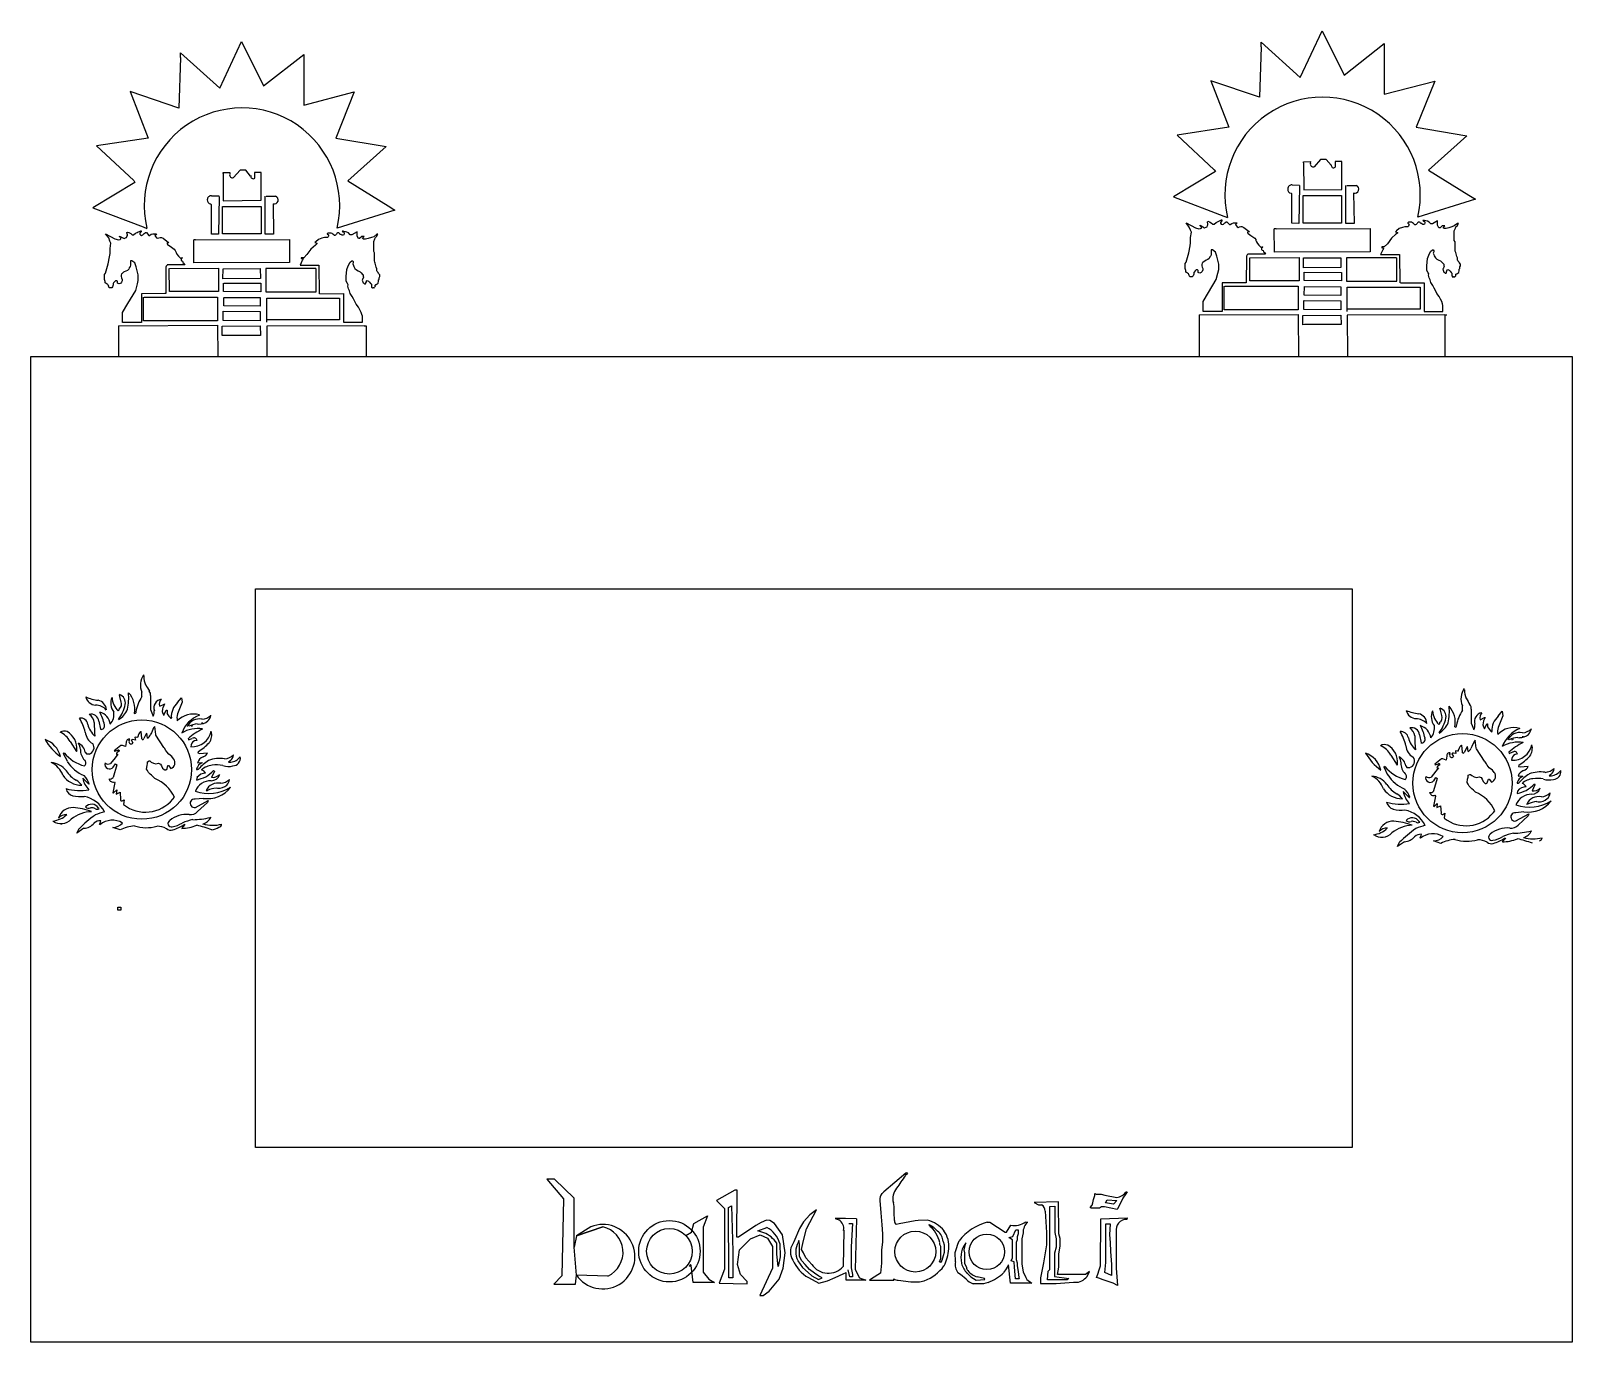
# Model space of a CAD drawing. Header units: inches. Extents: x 7.5 to 34.6, y -1.5 to 22.4.
# Drawn here: x 23.49 to 34.64, y -1.47 to 8.02 of the extents above; entities outside this region: 1.
import ezdxf

# ---------------------------------------------------------------- set-up
doc = ezdxf.new("R2010")
doc.units = ezdxf.units.IN
doc.header["$MEASUREMENT"] = 0
picture_1 = doc.add_image_def('image1.jpg', size_in_pixel=(400, 400))

msp = doc.modelspace()

# ---------------------------------------------------------------- linework, layer by layer
for p, q in [((7.522, 22.366), (15.836, 22.426)), ((24.859, 7.602), (25.016, 7.939)), ((25.016, 7.939), (25.176, 7.618)), ((32.392, 7.902), (32.392, 7.935)), ((32.392, 7.935), (32.675, 7.68)), ((32.392, 7.902), (32.392, 7.935)), ((32.392, 7.935), (32.675, 7.68)), ((32.675, 7.68), (32.833, 8.017)), ((32.675, 7.68), (32.833, 8.017)), ((32.833, 8.017), (32.993, 7.697)), ((32.833, 8.017), (32.993, 7.697)), ((32.993, 7.697), (33.283, 7.925)), ((32.993, 7.697), (33.283, 7.925)), ((33.283, 7.925), (33.283, 7.558)), ((33.283, 7.925), (33.283, 7.558)), ((24.576, 7.823), (24.564, 7.458)), ((24.576, 7.823), (24.576, 7.857)), ((24.576, 7.857), (24.859, 7.602)), ((25.176, 7.618), (25.467, 7.846)), ((25.467, 7.846), (25.467, 7.48)), ((32.392, 7.902), (32.38, 7.537)), ((32.392, 7.902), (32.38, 7.537)), ((32.38, 7.537), (32.029, 7.655)), ((32.029, 7.655), (32.159, 7.319)), ((32.38, 7.537), (32.029, 7.655)), ((32.029, 7.655), (32.159, 7.319)), ((33.283, 7.558), (33.65, 7.653)), ((33.283, 7.558), (33.65, 7.653)), ((33.65, 7.653), (33.514, 7.319)), ((33.65, 7.653), (33.514, 7.319)), ((24.564, 7.458), (24.212, 7.577)), ((24.212, 7.577), (24.342, 7.24)), ((25.467, 7.48), (25.833, 7.575)), ((25.833, 7.575), (25.698, 7.241)), ((32.159, 7.319), (31.785, 7.263)), ((32.159, 7.319), (31.785, 7.263)), ((31.785, 7.263), (32.053, 7.012)), ((31.785, 7.263), (32.053, 7.012)), ((33.514, 7.319), (33.881, 7.257)), ((33.514, 7.319), (33.881, 7.257)), ((33.881, 7.257), (33.604, 7.01)), ((33.881, 7.257), (33.604, 7.01)), ((24.342, 7.24), (23.969, 7.185)), ((23.969, 7.185), (24.237, 6.934)), ((25.698, 7.241), (26.064, 7.179)), ((26.064, 7.179), (25.787, 6.932)), ((32.699, 7.069), (32.749, 7.071)), ((32.699, 7.069), (32.749, 7.071)), ((32.699, 7.063), (32.699, 7.069)), ((32.699, 7.063), (32.699, 7.069)), ((32.699, 7.063), (32.702, 6.866)), ((32.699, 7.063), (32.702, 6.866)), ((32.749, 7.071), (32.748, 7.058)), ((32.749, 7.071), (32.748, 7.058)), ((32.823, 7.086), (32.775, 7.034)), ((32.823, 7.086), (32.775, 7.034)), ((32.863, 7.086), (32.823, 7.086)), ((32.863, 7.086), (32.823, 7.086)), ((32.899, 7.044), (32.863, 7.086)), ((32.899, 7.044), (32.863, 7.086)), ((32.976, 7.071), (32.928, 7.071)), ((32.928, 7.071), (32.928, 7.03)), ((32.976, 7.071), (32.928, 7.071)), ((32.928, 7.071), (32.928, 7.03)), ((32.976, 6.869), (32.976, 7.071)), ((32.976, 6.869), (32.976, 7.071)), ((24.245, 6.92), (23.942, 6.737)), ((24.237, 6.934), (24.245, 6.92)), ((24.883, 6.991), (24.933, 6.992)), ((24.883, 6.985), (24.883, 6.991)), ((24.883, 6.985), (24.885, 6.788)), ((24.933, 6.992), (24.932, 6.98)), ((25.006, 7.008), (24.958, 6.956)), ((25.047, 7.008), (25.006, 7.008)), ((25.083, 6.965), (25.047, 7.008)), ((25.16, 6.992), (25.112, 6.992)), ((25.112, 6.992), (25.112, 6.952)), ((25.16, 6.791), (25.16, 6.992)), ((25.787, 6.932), (26.078, 6.75)), ((32.062, 6.999), (31.758, 6.815)), ((32.062, 6.999), (31.758, 6.815)), ((32.053, 7.012), (32.062, 6.999)), ((32.053, 7.012), (32.062, 6.999)), ((33.604, 7.01), (33.894, 6.828)), ((33.604, 7.01), (33.894, 6.828)), ((24.8, 6.824), (24.855, 6.823)), ((24.855, 6.818), (24.85, 6.546)), ((25.189, 6.545), (25.189, 6.82)), ((25.195, 6.82), (25.263, 6.82)), ((31.758, 6.815), (32.122, 6.677)), ((31.758, 6.815), (32.122, 6.677)), ((32.615, 6.837), (32.61, 6.842)), ((32.615, 6.837), (32.61, 6.842)), ((32.615, 6.625), (32.615, 6.837)), ((32.615, 6.625), (32.615, 6.837)), ((32.617, 6.902), (32.671, 6.901)), ((32.617, 6.902), (32.671, 6.901)), ((32.671, 6.897), (32.666, 6.624)), ((32.671, 6.897), (32.666, 6.624)), ((32.697, 6.626), (32.697, 6.825)), ((32.697, 6.825), (32.712, 6.825)), ((32.697, 6.626), (32.697, 6.825)), ((32.697, 6.825), (32.712, 6.825)), ((32.702, 6.866), (32.976, 6.869)), ((32.702, 6.866), (32.976, 6.869)), ((32.712, 6.825), (32.974, 6.825)), ((32.712, 6.825), (32.974, 6.825)), ((32.974, 6.825), (32.974, 6.626)), ((32.974, 6.825), (32.974, 6.626)), ((33.006, 6.623), (33.006, 6.899)), ((33.006, 6.623), (33.006, 6.899)), ((33.012, 6.899), (33.079, 6.899)), ((33.012, 6.899), (33.079, 6.899)), ((33.061, 6.844), (33.065, 6.623)), ((33.061, 6.844), (33.065, 6.623)), ((33.894, 6.828), (33.942, 6.799)), ((33.894, 6.828), (33.942, 6.799)), ((23.942, 6.737), (24.306, 6.598)), ((24.799, 6.758), (24.793, 6.764)), ((24.799, 6.547), (24.799, 6.758)), ((24.88, 6.548), (24.88, 6.746)), ((24.88, 6.746), (24.895, 6.746)), ((24.885, 6.788), (25.16, 6.791)), ((24.895, 6.746), (25.158, 6.746)), ((25.158, 6.746), (25.158, 6.548)), ((25.245, 6.765), (25.249, 6.545)), ((26.125, 6.72), (25.708, 6.59)), ((26.078, 6.75), (26.125, 6.72)), ((33.942, 6.799), (33.525, 6.668)), ((33.942, 6.799), (33.525, 6.668)), ((24.306, 6.598), (24.332, 6.588)), ((31.872, 6.597), (31.85, 6.627)), ((31.85, 6.627), (31.917, 6.591)), ((31.872, 6.597), (31.85, 6.627)), ((31.85, 6.627), (31.917, 6.591)), ((31.882, 6.574), (31.872, 6.597)), ((31.882, 6.574), (31.872, 6.597)), ((31.917, 6.591), (31.943, 6.585)), ((31.917, 6.591), (31.943, 6.585)), ((31.943, 6.585), (31.955, 6.586)), ((31.943, 6.585), (31.955, 6.586)), ((31.952, 6.607), (31.952, 6.61)), ((31.952, 6.61), (31.984, 6.592)), ((31.952, 6.607), (31.952, 6.61)), ((31.952, 6.61), (31.984, 6.592)), ((31.954, 6.603), (31.952, 6.607)), ((31.954, 6.603), (31.952, 6.607)), ((31.958, 6.598), (31.954, 6.603)), ((31.958, 6.598), (31.954, 6.603)), ((31.955, 6.586), (31.96, 6.59)), ((31.955, 6.586), (31.96, 6.59)), ((31.96, 6.595), (31.958, 6.598)), ((31.96, 6.595), (31.958, 6.598)), ((31.96, 6.59), (31.96, 6.595)), ((31.96, 6.59), (31.96, 6.595)), ((31.984, 6.592), (31.995, 6.597)), ((31.984, 6.592), (31.995, 6.597)), ((31.995, 6.597), (32.001, 6.6)), ((31.995, 6.597), (32.001, 6.6)), ((32.001, 6.6), (32.005, 6.608)), ((32.001, 6.6), (32.005, 6.608)), ((32.004, 6.636), (32.008, 6.639)), ((32.004, 6.636), (32.008, 6.639)), ((32.005, 6.633), (32.004, 6.636)), ((32.005, 6.633), (32.004, 6.636)), ((32.007, 6.62), (32.005, 6.633)), ((32.007, 6.62), (32.005, 6.633)), ((32.005, 6.608), (32.007, 6.614)), ((32.005, 6.608), (32.007, 6.614)), ((32.007, 6.614), (32.007, 6.62)), ((32.007, 6.614), (32.007, 6.62)), ((32.008, 6.639), (32.02, 6.635)), ((32.008, 6.639), (32.02, 6.635)), ((32.02, 6.635), (32.032, 6.629)), ((32.02, 6.635), (32.032, 6.629)), ((32.032, 6.629), (32.043, 6.618)), ((32.032, 6.629), (32.043, 6.618)), ((32.043, 6.618), (32.052, 6.618)), ((32.043, 6.618), (32.052, 6.618)), ((32.052, 6.618), (32.067, 6.631)), ((32.052, 6.618), (32.067, 6.631)), ((32.067, 6.631), (32.078, 6.636)), ((32.067, 6.631), (32.078, 6.636)), ((32.078, 6.636), (32.086, 6.64)), ((32.078, 6.636), (32.086, 6.64)), ((32.086, 6.64), (32.096, 6.644)), ((32.086, 6.64), (32.096, 6.644)), ((32.096, 6.644), (32.105, 6.649)), ((32.096, 6.644), (32.105, 6.649)), ((32.108, 6.642), (32.098, 6.631)), ((32.108, 6.642), (32.098, 6.631)), ((32.098, 6.631), (32.098, 6.625)), ((32.098, 6.631), (32.098, 6.625)), ((32.098, 6.625), (32.103, 6.618)), ((32.098, 6.625), (32.103, 6.618)), ((32.103, 6.618), (32.11, 6.615)), ((32.103, 6.618), (32.11, 6.615)), ((32.105, 6.649), (32.108, 6.649)), ((32.105, 6.649), (32.108, 6.649)), ((32.108, 6.649), (32.108, 6.642)), ((32.108, 6.649), (32.108, 6.642)), ((32.11, 6.615), (32.12, 6.619)), ((32.11, 6.615), (32.12, 6.619)), ((32.12, 6.619), (32.13, 6.628)), ((32.12, 6.619), (32.13, 6.628)), ((32.122, 6.677), (32.149, 6.666)), ((32.122, 6.677), (32.149, 6.666)), ((32.13, 6.628), (32.136, 6.633)), ((32.13, 6.628), (32.136, 6.633)), ((32.136, 6.633), (32.139, 6.636)), ((32.136, 6.633), (32.139, 6.636)), ((32.139, 6.636), (32.145, 6.636)), ((32.139, 6.636), (32.145, 6.636)), ((32.145, 6.636), (32.163, 6.615)), ((32.145, 6.636), (32.163, 6.615)), ((32.163, 6.615), (32.169, 6.615)), ((32.163, 6.615), (32.169, 6.615)), ((32.169, 6.615), (32.18, 6.624)), ((32.169, 6.615), (32.18, 6.624)), ((32.18, 6.624), (32.192, 6.627)), ((32.18, 6.624), (32.192, 6.627)), ((32.192, 6.627), (32.206, 6.627)), ((32.192, 6.627), (32.206, 6.627)), ((32.206, 6.627), (32.215, 6.627)), ((32.206, 6.627), (32.215, 6.627)), ((32.212, 6.621), (32.207, 6.616)), ((32.212, 6.621), (32.207, 6.616)), ((32.207, 6.616), (32.211, 6.608)), ((32.207, 6.616), (32.211, 6.608)), ((32.211, 6.608), (32.219, 6.598)), ((32.211, 6.608), (32.219, 6.598)), ((32.218, 6.627), (32.212, 6.621)), ((32.218, 6.627), (32.212, 6.621)), ((32.215, 6.627), (32.218, 6.627)), ((32.215, 6.627), (32.218, 6.627)), ((32.219, 6.598), (32.227, 6.594)), ((32.219, 6.598), (32.227, 6.594)), ((32.227, 6.594), (32.237, 6.598)), ((32.227, 6.594), (32.237, 6.598)), ((32.237, 6.598), (32.246, 6.601)), ((32.237, 6.598), (32.246, 6.601)), ((32.246, 6.601), (32.254, 6.601)), ((32.246, 6.601), (32.254, 6.601)), ((32.254, 6.601), (32.267, 6.595)), ((32.254, 6.601), (32.267, 6.595)), ((32.267, 6.595), (32.305, 6.565)), ((32.267, 6.595), (32.305, 6.565)), ((32.488, 6.417), (32.487, 6.584)), ((32.501, 6.584), (32.487, 6.584)), ((32.488, 6.417), (32.487, 6.584)), ((32.501, 6.584), (32.487, 6.584)), ((32.501, 6.584), (33.18, 6.586)), ((32.501, 6.584), (33.18, 6.586)), ((32.666, 6.624), (32.615, 6.625)), ((32.666, 6.624), (32.615, 6.625)), ((32.974, 6.626), (32.697, 6.626)), ((32.974, 6.626), (32.697, 6.626)), ((33.065, 6.623), (33.006, 6.623)), ((33.065, 6.623), (33.006, 6.623)), ((33.18, 6.586), (33.181, 6.419)), ((33.18, 6.586), (33.181, 6.419)), ((33.391, 6.586), (33.371, 6.57)), ((33.391, 6.586), (33.371, 6.57)), ((33.415, 6.595), (33.391, 6.586)), ((33.415, 6.595), (33.391, 6.586)), ((33.433, 6.6), (33.415, 6.595)), ((33.433, 6.6), (33.415, 6.595)), ((33.454, 6.6), (33.433, 6.6)), ((33.454, 6.6), (33.433, 6.6)), ((33.46, 6.632), (33.454, 6.628)), ((33.46, 6.632), (33.454, 6.628)), ((33.454, 6.628), (33.454, 6.626)), ((33.454, 6.628), (33.454, 6.626)), ((33.454, 6.626), (33.462, 6.621)), ((33.454, 6.626), (33.462, 6.621)), ((33.459, 6.604), (33.454, 6.6)), ((33.459, 6.604), (33.454, 6.6)), ((33.462, 6.61), (33.459, 6.604)), ((33.462, 6.61), (33.459, 6.604)), ((33.482, 6.632), (33.46, 6.632)), ((33.482, 6.632), (33.46, 6.632)), ((33.462, 6.621), (33.464, 6.616)), ((33.462, 6.621), (33.464, 6.616)), ((33.464, 6.616), (33.462, 6.61)), ((33.464, 6.616), (33.462, 6.61)), ((33.488, 6.628), (33.482, 6.632)), ((33.488, 6.628), (33.482, 6.632)), ((33.495, 6.624), (33.488, 6.628)), ((33.495, 6.624), (33.488, 6.628)), ((33.5, 6.618), (33.495, 6.624)), ((33.5, 6.618), (33.495, 6.624)), ((33.504, 6.614), (33.5, 6.618)), ((33.504, 6.614), (33.5, 6.618)), ((33.509, 6.614), (33.504, 6.614)), ((33.509, 6.614), (33.504, 6.614)), ((33.513, 6.616), (33.509, 6.614)), ((33.513, 6.616), (33.509, 6.614)), ((33.517, 6.619), (33.513, 6.616)), ((33.517, 6.619), (33.513, 6.616)), ((33.52, 6.623), (33.517, 6.619)), ((33.52, 6.623), (33.517, 6.619)), ((33.523, 6.628), (33.52, 6.623)), ((33.523, 6.628), (33.52, 6.623)), ((33.529, 6.633), (33.523, 6.628)), ((33.529, 6.633), (33.523, 6.628)), ((33.535, 6.633), (33.529, 6.633)), ((33.535, 6.633), (33.529, 6.633)), ((33.539, 6.633), (33.535, 6.633)), ((33.539, 6.633), (33.535, 6.633)), ((33.542, 6.63), (33.539, 6.633)), ((33.542, 6.63), (33.539, 6.633)), ((33.546, 6.626), (33.542, 6.63)), ((33.546, 6.626), (33.542, 6.63)), ((33.55, 6.622), (33.546, 6.626)), ((33.55, 6.622), (33.546, 6.626)), ((33.554, 6.622), (33.55, 6.622)), ((33.554, 6.622), (33.55, 6.622)), ((33.556, 6.62), (33.554, 6.622)), ((33.556, 6.62), (33.554, 6.622)), ((33.561, 6.616), (33.556, 6.62)), ((33.561, 6.616), (33.556, 6.62)), ((33.564, 6.646), (33.561, 6.644)), ((33.564, 6.646), (33.561, 6.644)), ((33.561, 6.644), (33.568, 6.64)), ((33.561, 6.644), (33.568, 6.64)), ((33.568, 6.616), (33.561, 6.616)), ((33.568, 6.616), (33.561, 6.616)), ((33.568, 6.646), (33.564, 6.646)), ((33.568, 6.646), (33.564, 6.646)), ((33.575, 6.644), (33.568, 6.646)), ((33.575, 6.644), (33.568, 6.646)), ((33.568, 6.64), (33.574, 6.638)), ((33.568, 6.64), (33.574, 6.638)), ((33.574, 6.619), (33.568, 6.616)), ((33.574, 6.619), (33.568, 6.616)), ((33.574, 6.638), (33.576, 6.633)), ((33.574, 6.638), (33.576, 6.633)), ((33.576, 6.629), (33.574, 6.619)), ((33.576, 6.629), (33.574, 6.619)), ((33.585, 6.642), (33.575, 6.644)), ((33.585, 6.642), (33.575, 6.644)), ((33.576, 6.633), (33.576, 6.629)), ((33.576, 6.633), (33.576, 6.629)), ((33.595, 6.639), (33.585, 6.642)), ((33.595, 6.639), (33.585, 6.642)), ((33.607, 6.633), (33.595, 6.639)), ((33.607, 6.633), (33.595, 6.639)), ((33.621, 6.621), (33.607, 6.633)), ((33.621, 6.621), (33.607, 6.633)), ((33.632, 6.621), (33.621, 6.621)), ((33.632, 6.621), (33.621, 6.621)), ((33.669, 6.642), (33.632, 6.621)), ((33.669, 6.642), (33.632, 6.621)), ((33.669, 6.636), (33.669, 6.642)), ((33.669, 6.636), (33.669, 6.642)), ((33.669, 6.623), (33.669, 6.636)), ((33.669, 6.623), (33.669, 6.636)), ((33.669, 6.61), (33.669, 6.623)), ((33.669, 6.61), (33.669, 6.623)), ((33.679, 6.593), (33.669, 6.61)), ((33.679, 6.593), (33.669, 6.61)), ((33.687, 6.593), (33.679, 6.593)), ((33.687, 6.593), (33.679, 6.593)), ((33.703, 6.606), (33.687, 6.593)), ((33.703, 6.606), (33.687, 6.593)), ((33.712, 6.606), (33.703, 6.606)), ((33.712, 6.606), (33.703, 6.606)), ((33.71, 6.593), (33.722, 6.606)), ((33.71, 6.593), (33.722, 6.606)), ((33.716, 6.587), (33.71, 6.593)), ((33.716, 6.587), (33.71, 6.593)), ((33.722, 6.606), (33.712, 6.606)), ((33.722, 6.606), (33.712, 6.606)), ((33.724, 6.587), (33.716, 6.587)), ((33.724, 6.587), (33.716, 6.587)), ((33.722, 6.606), (33.722, 6.606)), ((33.722, 6.606), (33.722, 6.606)), ((33.731, 6.587), (33.724, 6.587)), ((33.731, 6.587), (33.724, 6.587)), ((33.75, 6.593), (33.731, 6.587)), ((33.75, 6.593), (33.731, 6.587)), ((33.772, 6.6), (33.75, 6.593)), ((33.772, 6.6), (33.75, 6.593)), ((33.789, 6.606), (33.772, 6.6)), ((33.789, 6.606), (33.772, 6.6)), ((33.812, 6.624), (33.789, 6.606)), ((33.812, 6.624), (33.789, 6.606)), ((33.79, 6.57), (33.798, 6.59)), ((33.79, 6.57), (33.798, 6.59)), ((33.798, 6.59), (33.802, 6.599)), ((33.798, 6.59), (33.802, 6.599)), ((33.802, 6.599), (33.811, 6.606)), ((33.802, 6.599), (33.811, 6.606)), ((33.811, 6.606), (33.819, 6.624)), ((33.811, 6.606), (33.819, 6.624)), ((33.819, 6.624), (33.812, 6.624)), ((33.819, 6.624), (33.812, 6.624)), ((24.056, 6.519), (24.033, 6.549)), ((24.033, 6.549), (24.101, 6.513)), ((24.065, 6.496), (24.056, 6.519)), ((24.071, 6.481), (24.065, 6.496)), ((24.066, 6.443), (24.071, 6.481)), ((24.101, 6.513), (24.126, 6.506)), ((24.126, 6.506), (24.138, 6.508)), ((24.135, 6.529), (24.135, 6.532)), ((24.135, 6.532), (24.167, 6.514)), ((24.138, 6.525), (24.135, 6.529)), ((24.141, 6.52), (24.138, 6.525)), ((24.138, 6.508), (24.144, 6.512)), ((24.144, 6.516), (24.141, 6.52)), ((24.144, 6.512), (24.144, 6.516)), ((24.167, 6.514), (24.178, 6.519)), ((24.178, 6.519), (24.184, 6.522)), ((24.184, 6.522), (24.188, 6.53)), ((24.188, 6.558), (24.191, 6.561)), ((24.188, 6.555), (24.188, 6.558)), ((24.191, 6.542), (24.188, 6.555)), ((24.188, 6.53), (24.191, 6.536)), ((24.191, 6.561), (24.203, 6.557)), ((24.191, 6.536), (24.191, 6.542)), ((24.203, 6.557), (24.216, 6.551)), ((24.216, 6.551), (24.226, 6.54)), ((24.226, 6.54), (24.236, 6.54)), ((24.236, 6.54), (24.25, 6.553)), ((24.25, 6.553), (24.261, 6.558)), ((24.261, 6.558), (24.269, 6.562)), ((24.269, 6.562), (24.279, 6.566)), ((24.279, 6.566), (24.288, 6.57)), ((24.291, 6.564), (24.281, 6.553)), ((24.281, 6.553), (24.281, 6.547)), ((24.281, 6.547), (24.286, 6.54)), ((24.286, 6.54), (24.294, 6.536)), ((24.288, 6.57), (24.291, 6.57)), ((24.291, 6.57), (24.291, 6.564)), ((24.294, 6.536), (24.304, 6.541)), ((24.304, 6.541), (24.313, 6.55)), ((24.313, 6.55), (24.319, 6.555)), ((24.319, 6.555), (24.322, 6.558)), ((24.322, 6.558), (24.329, 6.558)), ((24.329, 6.558), (24.347, 6.537)), ((24.347, 6.537), (24.352, 6.537)), ((24.352, 6.537), (24.363, 6.545)), ((24.363, 6.545), (24.375, 6.549)), ((24.375, 6.549), (24.39, 6.549)), ((24.39, 6.549), (24.398, 6.549)), ((24.396, 6.542), (24.391, 6.537)), ((24.391, 6.537), (24.394, 6.53)), ((24.394, 6.53), (24.402, 6.52)), ((24.402, 6.549), (24.396, 6.542)), ((24.398, 6.549), (24.402, 6.549)), ((24.402, 6.52), (24.41, 6.516)), ((24.41, 6.516), (24.42, 6.519)), ((24.42, 6.519), (24.429, 6.523)), ((24.429, 6.523), (24.437, 6.523)), ((24.437, 6.523), (24.451, 6.516)), ((24.451, 6.516), (24.488, 6.486)), ((24.48, 6.484), (24.478, 6.481)), ((24.478, 6.481), (24.478, 6.477)), ((24.478, 6.477), (24.481, 6.472)), ((24.491, 6.484), (24.48, 6.484)), ((24.481, 6.472), (24.502, 6.458)), ((24.488, 6.486), (24.491, 6.484)), ((24.671, 6.339), (24.671, 6.506)), ((24.684, 6.506), (24.671, 6.506)), ((24.684, 6.506), (25.364, 6.508)), ((24.85, 6.546), (24.799, 6.547)), ((25.158, 6.548), (24.88, 6.548)), ((25.249, 6.545), (25.189, 6.545)), ((25.364, 6.508), (25.364, 6.341)), ((25.555, 6.491), (25.548, 6.486)), ((25.548, 6.486), (25.561, 6.48)), ((25.561, 6.475), (25.551, 6.466)), ((25.575, 6.508), (25.555, 6.491)), ((25.561, 6.48), (25.561, 6.475)), ((25.598, 6.517), (25.575, 6.508)), ((25.616, 6.521), (25.598, 6.517)), ((25.638, 6.521), (25.616, 6.521)), ((25.643, 6.553), (25.637, 6.55)), ((25.637, 6.55), (25.637, 6.548)), ((25.637, 6.548), (25.645, 6.542)), ((25.643, 6.526), (25.638, 6.521)), ((25.665, 6.553), (25.643, 6.553)), ((25.645, 6.532), (25.643, 6.526)), ((25.645, 6.542), (25.647, 6.538)), ((25.647, 6.538), (25.645, 6.532)), ((25.672, 6.55), (25.665, 6.553)), ((25.678, 6.546), (25.672, 6.55)), ((25.684, 6.54), (25.678, 6.546)), ((25.688, 6.536), (25.684, 6.54)), ((25.693, 6.536), (25.688, 6.536)), ((25.697, 6.538), (25.693, 6.536)), ((25.7, 6.54), (25.697, 6.538)), ((25.703, 6.545), (25.7, 6.54)), ((25.707, 6.55), (25.703, 6.545)), ((25.713, 6.555), (25.707, 6.55)), ((25.719, 6.555), (25.713, 6.555)), ((25.722, 6.555), (25.719, 6.555)), ((25.725, 6.551), (25.722, 6.555)), ((25.729, 6.547), (25.725, 6.551)), ((25.733, 6.544), (25.729, 6.547)), ((25.737, 6.544), (25.733, 6.544)), ((25.74, 6.541), (25.737, 6.544)), ((25.745, 6.538), (25.74, 6.541)), ((25.747, 6.567), (25.744, 6.565)), ((25.744, 6.565), (25.751, 6.562)), ((25.751, 6.538), (25.745, 6.538)), ((25.752, 6.567), (25.747, 6.567)), ((25.751, 6.562), (25.757, 6.56)), ((25.757, 6.541), (25.751, 6.538)), ((25.758, 6.566), (25.752, 6.567)), ((25.757, 6.56), (25.759, 6.555)), ((25.759, 6.551), (25.757, 6.541)), ((25.768, 6.563), (25.758, 6.566)), ((25.759, 6.555), (25.759, 6.551)), ((25.778, 6.561), (25.768, 6.563)), ((25.79, 6.555), (25.778, 6.561)), ((25.804, 6.542), (25.79, 6.555)), ((25.816, 6.542), (25.804, 6.542)), ((25.853, 6.564), (25.816, 6.542)), ((25.853, 6.558), (25.853, 6.564)), ((25.853, 6.544), (25.853, 6.558)), ((25.853, 6.531), (25.853, 6.544)), ((25.863, 6.515), (25.853, 6.531)), ((25.87, 6.515), (25.863, 6.515)), ((25.887, 6.528), (25.87, 6.515)), ((25.895, 6.528), (25.887, 6.528)), ((25.893, 6.515), (25.905, 6.528)), ((25.899, 6.509), (25.893, 6.515)), ((25.905, 6.528), (25.895, 6.528)), ((25.907, 6.509), (25.899, 6.509)), ((25.905, 6.528), (25.905, 6.528)), ((25.914, 6.509), (25.907, 6.509)), ((25.934, 6.515), (25.914, 6.509)), ((25.956, 6.522), (25.934, 6.515)), ((25.973, 6.527), (25.956, 6.522)), ((25.995, 6.545), (25.973, 6.527)), ((25.973, 6.492), (25.982, 6.512)), ((25.973, 6.442), (25.973, 6.492)), ((25.982, 6.512), (25.985, 6.521)), ((25.985, 6.521), (25.994, 6.528)), ((25.994, 6.528), (26.003, 6.545)), ((26.003, 6.545), (25.995, 6.545)), ((31.878, 6.461), (31.882, 6.484)), ((31.878, 6.461), (31.882, 6.484)), ((31.888, 6.56), (31.882, 6.574)), ((31.888, 6.56), (31.882, 6.574)), ((31.882, 6.521), (31.888, 6.56)), ((31.882, 6.521), (31.888, 6.56)), ((31.882, 6.484), (31.882, 6.521)), ((31.882, 6.484), (31.882, 6.521)), ((32.296, 6.562), (32.294, 6.559)), ((32.296, 6.562), (32.294, 6.559)), ((32.294, 6.559), (32.294, 6.555)), ((32.294, 6.559), (32.294, 6.555)), ((32.294, 6.555), (32.298, 6.551)), ((32.294, 6.555), (32.298, 6.551)), ((32.308, 6.562), (32.296, 6.562)), ((32.308, 6.562), (32.296, 6.562)), ((32.298, 6.551), (32.319, 6.536)), ((32.298, 6.551), (32.319, 6.536)), ((32.305, 6.565), (32.308, 6.562)), ((32.305, 6.565), (32.308, 6.562)), ((32.319, 6.536), (32.346, 6.517)), ((32.319, 6.536), (32.346, 6.517)), ((32.346, 6.517), (32.353, 6.507)), ((32.346, 6.517), (32.353, 6.507)), ((32.353, 6.507), (32.355, 6.501)), ((32.353, 6.507), (32.355, 6.501)), ((32.355, 6.501), (32.36, 6.491)), ((32.355, 6.501), (32.36, 6.491)), ((32.36, 6.491), (32.367, 6.479)), ((32.36, 6.491), (32.367, 6.479)), ((32.367, 6.479), (32.377, 6.467)), ((32.367, 6.479), (32.377, 6.467)), ((33.306, 6.476), (33.283, 6.454)), ((33.306, 6.476), (33.283, 6.454)), ((33.335, 6.516), (33.306, 6.476)), ((33.335, 6.516), (33.306, 6.476)), ((33.368, 6.545), (33.335, 6.516)), ((33.368, 6.545), (33.335, 6.516)), ((33.371, 6.57), (33.364, 6.564)), ((33.371, 6.57), (33.364, 6.564)), ((33.364, 6.564), (33.378, 6.559)), ((33.364, 6.564), (33.378, 6.559)), ((33.378, 6.553), (33.368, 6.545)), ((33.378, 6.553), (33.368, 6.545)), ((33.378, 6.559), (33.378, 6.553)), ((33.378, 6.559), (33.378, 6.553)), ((33.79, 6.52), (33.79, 6.57)), ((33.79, 6.52), (33.79, 6.57)), ((33.79, 6.5), (33.79, 6.52)), ((33.79, 6.5), (33.79, 6.52)), ((33.795, 6.491), (33.79, 6.5)), ((33.795, 6.491), (33.79, 6.5)), ((33.795, 6.471), (33.795, 6.491)), ((33.795, 6.471), (33.795, 6.491)), ((33.795, 6.439), (33.795, 6.471)), ((33.795, 6.439), (33.795, 6.471)), ((24.053, 6.332), (24.062, 6.383)), ((24.062, 6.383), (24.066, 6.406)), ((24.066, 6.406), (24.066, 6.443)), ((24.502, 6.458), (24.53, 6.438)), ((24.53, 6.438), (24.536, 6.429)), ((24.536, 6.429), (24.539, 6.422)), ((24.539, 6.422), (24.544, 6.413)), ((24.544, 6.413), (24.55, 6.401)), ((24.55, 6.401), (24.561, 6.388)), ((24.561, 6.388), (24.571, 6.377)), ((24.571, 6.377), (24.575, 6.372)), ((24.575, 6.372), (24.585, 6.376)), ((24.588, 6.373), (24.58, 6.367)), ((24.58, 6.367), (24.58, 6.356)), ((24.58, 6.356), (24.584, 6.352)), ((24.585, 6.376), (24.587, 6.377)), ((24.587, 6.377), (24.588, 6.374)), ((24.588, 6.374), (24.588, 6.373)), ((25.467, 6.376), (25.449, 6.376)), ((25.449, 6.376), (25.449, 6.369)), ((25.449, 6.369), (25.457, 6.369)), ((25.459, 6.357), (25.455, 6.355)), ((25.457, 6.369), (25.462, 6.367)), ((25.462, 6.367), (25.459, 6.357)), ((25.489, 6.398), (25.467, 6.376)), ((25.519, 6.438), (25.489, 6.398)), ((25.551, 6.466), (25.519, 6.438)), ((25.973, 6.421), (25.973, 6.442)), ((25.978, 6.412), (25.973, 6.421)), ((25.978, 6.393), (25.978, 6.412)), ((25.978, 6.361), (25.978, 6.393)), ((25.978, 6.354), (25.978, 6.361)), ((31.851, 6.343), (31.869, 6.41)), ((31.851, 6.343), (31.869, 6.41)), ((31.869, 6.41), (31.878, 6.461)), ((31.869, 6.41), (31.878, 6.461)), ((31.996, 6.357), (31.985, 6.351)), ((31.996, 6.357), (31.985, 6.351)), ((32.007, 6.362), (31.996, 6.357)), ((32.007, 6.362), (31.996, 6.357)), ((32.017, 6.37), (32.007, 6.362)), ((32.017, 6.37), (32.007, 6.362)), ((32.021, 6.381), (32.017, 6.37)), ((32.021, 6.381), (32.017, 6.37)), ((32.028, 6.389), (32.021, 6.381)), ((32.028, 6.389), (32.021, 6.381)), ((32.032, 6.399), (32.028, 6.389)), ((32.032, 6.399), (32.028, 6.389)), ((32.036, 6.432), (32.032, 6.432)), ((32.032, 6.432), (32.032, 6.407)), ((32.036, 6.432), (32.032, 6.432)), ((32.032, 6.432), (32.032, 6.407)), ((32.032, 6.407), (32.032, 6.399)), ((32.032, 6.407), (32.032, 6.399)), ((32.041, 6.432), (32.036, 6.432)), ((32.041, 6.432), (32.036, 6.432)), ((32.063, 6.416), (32.041, 6.432)), ((32.063, 6.416), (32.041, 6.432)), ((32.071, 6.388), (32.063, 6.416)), ((32.071, 6.388), (32.063, 6.416)), ((32.087, 6.329), (32.071, 6.388)), ((32.087, 6.329), (32.071, 6.388)), ((32.286, 6.38), (32.285, 6.194)), ((32.286, 6.38), (32.285, 6.194)), ((32.423, 6.401), (32.297, 6.401)), ((32.423, 6.401), (32.297, 6.401)), ((32.311, 6.209), (32.31, 6.376)), ((32.311, 6.209), (32.31, 6.376)), ((32.311, 6.376), (32.667, 6.377)), ((32.311, 6.376), (32.667, 6.377)), ((32.377, 6.467), (32.388, 6.455)), ((32.377, 6.467), (32.388, 6.455)), ((32.388, 6.455), (32.392, 6.45)), ((32.388, 6.455), (32.392, 6.45)), ((32.392, 6.45), (32.401, 6.454)), ((32.392, 6.45), (32.401, 6.454)), ((32.405, 6.451), (32.396, 6.445)), ((32.405, 6.451), (32.396, 6.445)), ((32.396, 6.445), (32.396, 6.434)), ((32.396, 6.445), (32.396, 6.434)), ((32.396, 6.434), (32.4, 6.431)), ((32.396, 6.434), (32.4, 6.431)), ((32.4, 6.431), (32.407, 6.428)), ((32.4, 6.431), (32.407, 6.428)), ((32.401, 6.454), (32.403, 6.455)), ((32.401, 6.454), (32.403, 6.455)), ((32.403, 6.455), (32.404, 6.453)), ((32.403, 6.455), (32.404, 6.453)), ((32.404, 6.453), (32.405, 6.451)), ((32.404, 6.453), (32.405, 6.451)), ((32.407, 6.428), (32.41, 6.423)), ((32.407, 6.428), (32.41, 6.423)), ((32.41, 6.423), (32.41, 6.419)), ((32.41, 6.423), (32.41, 6.419)), ((32.41, 6.419), (32.417, 6.413)), ((32.41, 6.419), (32.417, 6.413)), ((32.417, 6.413), (32.423, 6.401)), ((32.417, 6.413), (32.423, 6.401)), ((33.181, 6.419), (32.488, 6.417)), ((33.181, 6.419), (32.488, 6.417)), ((32.667, 6.377), (32.667, 6.209)), ((32.667, 6.377), (32.667, 6.209)), ((32.698, 6.303), (32.699, 6.374)), ((32.698, 6.303), (32.699, 6.374)), ((32.699, 6.374), (32.97, 6.375)), ((32.699, 6.374), (32.97, 6.375)), ((32.97, 6.375), (32.97, 6.304)), ((32.97, 6.375), (32.97, 6.304)), ((33.372, 6.376), (33.01, 6.376)), ((33.01, 6.376), (33.01, 6.206)), ((33.372, 6.376), (33.01, 6.376)), ((33.01, 6.376), (33.01, 6.206)), ((33.272, 6.433), (33.256, 6.4)), ((33.272, 6.433), (33.256, 6.4)), ((33.256, 6.4), (33.373, 6.4)), ((33.256, 6.4), (33.373, 6.4)), ((33.283, 6.454), (33.265, 6.454)), ((33.265, 6.454), (33.265, 6.447)), ((33.283, 6.454), (33.265, 6.454)), ((33.265, 6.454), (33.265, 6.447)), ((33.265, 6.447), (33.274, 6.447)), ((33.265, 6.447), (33.274, 6.447)), ((33.276, 6.435), (33.272, 6.433)), ((33.276, 6.435), (33.272, 6.433)), ((33.274, 6.447), (33.278, 6.445)), ((33.274, 6.447), (33.278, 6.445)), ((33.278, 6.445), (33.276, 6.435)), ((33.278, 6.445), (33.276, 6.435)), ((33.373, 6.4), (33.393, 6.4)), ((33.373, 6.4), (33.393, 6.4)), ((33.375, 6.206), (33.375, 6.376)), ((33.375, 6.206), (33.375, 6.376)), ((33.393, 6.4), (33.395, 6.194)), ((33.393, 6.4), (33.395, 6.194)), ((33.591, 6.318), (33.596, 6.369)), ((33.591, 6.318), (33.596, 6.369)), ((33.596, 6.369), (33.605, 6.395)), ((33.596, 6.369), (33.605, 6.395)), ((33.605, 6.395), (33.618, 6.421)), ((33.605, 6.395), (33.618, 6.421)), ((33.618, 6.421), (33.631, 6.432)), ((33.618, 6.421), (33.631, 6.432)), ((33.631, 6.432), (33.636, 6.432)), ((33.631, 6.432), (33.636, 6.432)), ((33.636, 6.432), (33.642, 6.426)), ((33.636, 6.432), (33.642, 6.426)), ((33.642, 6.419), (33.638, 6.409)), ((33.642, 6.419), (33.638, 6.409)), ((33.638, 6.409), (33.642, 6.398)), ((33.638, 6.409), (33.642, 6.398)), ((33.642, 6.426), (33.642, 6.419)), ((33.642, 6.426), (33.642, 6.419)), ((33.642, 6.398), (33.645, 6.39)), ((33.642, 6.398), (33.645, 6.39)), ((33.645, 6.39), (33.654, 6.375)), ((33.645, 6.39), (33.654, 6.375)), ((33.654, 6.375), (33.664, 6.366)), ((33.654, 6.375), (33.664, 6.366)), ((33.664, 6.366), (33.678, 6.359)), ((33.664, 6.366), (33.678, 6.359)), ((33.678, 6.359), (33.69, 6.352)), ((33.678, 6.359), (33.69, 6.352)), ((33.795, 6.432), (33.795, 6.439)), ((33.795, 6.432), (33.795, 6.439)), ((33.797, 6.423), (33.795, 6.432)), ((33.797, 6.423), (33.795, 6.432)), ((33.8, 6.414), (33.797, 6.423)), ((33.8, 6.414), (33.797, 6.423)), ((33.807, 6.385), (33.8, 6.414)), ((33.807, 6.385), (33.8, 6.414)), ((33.813, 6.374), (33.807, 6.385)), ((33.813, 6.374), (33.807, 6.385)), ((33.813, 6.36), (33.813, 6.374)), ((33.813, 6.36), (33.813, 6.374)), ((33.815, 6.354), (33.813, 6.36)), ((33.815, 6.354), (33.813, 6.36)), ((24.026, 6.255), (24.034, 6.265)), ((24.026, 6.219), (24.026, 6.255)), ((24.034, 6.265), (24.053, 6.332)), ((24.149, 6.258), (24.146, 6.249)), ((24.146, 6.249), (24.146, 6.239)), ((24.154, 6.262), (24.149, 6.258)), ((24.164, 6.271), (24.154, 6.262)), ((24.168, 6.273), (24.164, 6.271)), ((24.179, 6.278), (24.168, 6.273)), ((24.191, 6.284), (24.179, 6.278)), ((24.201, 6.292), (24.191, 6.284)), ((24.204, 6.302), (24.201, 6.292)), ((24.211, 6.311), (24.204, 6.302)), ((24.215, 6.321), (24.211, 6.311)), ((24.219, 6.354), (24.215, 6.354)), ((24.215, 6.354), (24.215, 6.329)), ((24.215, 6.329), (24.215, 6.321)), ((24.224, 6.354), (24.219, 6.354)), ((24.246, 6.338), (24.224, 6.354)), ((24.254, 6.309), (24.246, 6.338)), ((24.27, 6.251), (24.254, 6.309)), ((24.27, 6.212), (24.27, 6.251)), ((24.469, 6.302), (24.469, 6.116)), ((24.607, 6.323), (24.48, 6.323)), ((24.495, 6.131), (24.494, 6.297)), ((24.495, 6.297), (24.85, 6.299)), ((24.584, 6.352), (24.59, 6.35)), ((24.59, 6.35), (24.593, 6.345)), ((24.593, 6.345), (24.593, 6.341)), ((24.593, 6.341), (24.601, 6.334)), ((24.601, 6.334), (24.607, 6.323)), ((25.364, 6.341), (24.671, 6.339)), ((24.85, 6.299), (24.85, 6.131)), ((24.881, 6.224), (24.883, 6.295)), ((24.883, 6.295), (25.153, 6.297)), ((25.153, 6.297), (25.154, 6.226)), ((25.555, 6.298), (25.194, 6.298)), ((25.194, 6.298), (25.194, 6.128)), ((25.455, 6.355), (25.44, 6.322)), ((25.44, 6.322), (25.556, 6.322)), ((25.556, 6.322), (25.577, 6.322)), ((25.558, 6.128), (25.558, 6.298)), ((25.577, 6.322), (25.578, 6.115)), ((25.775, 6.239), (25.779, 6.291)), ((25.779, 6.291), (25.789, 6.317)), ((25.789, 6.317), (25.802, 6.343)), ((25.802, 6.343), (25.815, 6.353)), ((25.815, 6.353), (25.82, 6.353)), ((25.82, 6.353), (25.825, 6.348)), ((25.825, 6.34), (25.822, 6.331)), ((25.822, 6.331), (25.826, 6.32)), ((25.825, 6.348), (25.825, 6.34)), ((25.826, 6.32), (25.829, 6.311)), ((25.829, 6.311), (25.837, 6.297)), ((25.837, 6.297), (25.848, 6.287)), ((25.848, 6.287), (25.861, 6.281)), ((25.861, 6.281), (25.874, 6.274)), ((25.874, 6.274), (25.882, 6.266)), ((25.882, 6.266), (25.893, 6.255)), ((25.893, 6.255), (25.897, 6.251)), ((25.897, 6.251), (25.897, 6.241)), ((25.981, 6.344), (25.978, 6.354)), ((25.983, 6.336), (25.981, 6.344)), ((25.99, 6.307), (25.983, 6.336)), ((25.996, 6.295), (25.99, 6.307)), ((25.996, 6.281), (25.996, 6.295)), ((25.999, 6.276), (25.996, 6.281)), ((26.005, 6.269), (25.999, 6.276)), ((26.009, 6.262), (26.005, 6.269)), ((26.018, 6.252), (26.009, 6.262)), ((26.018, 6.24), (26.018, 6.252)), ((31.843, 6.333), (31.851, 6.343)), ((31.843, 6.333), (31.851, 6.343)), ((31.843, 6.298), (31.843, 6.333)), ((31.843, 6.298), (31.843, 6.333)), ((31.848, 6.282), (31.843, 6.298)), ((31.848, 6.282), (31.843, 6.298)), ((31.848, 6.272), (31.848, 6.282)), ((31.848, 6.272), (31.848, 6.282)), ((31.853, 6.269), (31.848, 6.272)), ((31.853, 6.269), (31.848, 6.272)), ((31.861, 6.264), (31.853, 6.269)), ((31.861, 6.264), (31.853, 6.269)), ((31.866, 6.26), (31.861, 6.264)), ((31.866, 6.26), (31.861, 6.264)), ((31.869, 6.254), (31.866, 6.26)), ((31.869, 6.254), (31.866, 6.26)), ((31.872, 6.247), (31.869, 6.254)), ((31.872, 6.247), (31.869, 6.254)), ((31.877, 6.237), (31.872, 6.247)), ((31.877, 6.237), (31.872, 6.247)), ((31.901, 6.244), (31.894, 6.237)), ((31.901, 6.244), (31.894, 6.237)), ((31.905, 6.257), (31.901, 6.244)), ((31.905, 6.257), (31.901, 6.244)), ((31.908, 6.272), (31.905, 6.269)), ((31.908, 6.272), (31.905, 6.269)), ((31.905, 6.269), (31.905, 6.257)), ((31.905, 6.269), (31.905, 6.257)), ((31.915, 6.28), (31.908, 6.272)), ((31.915, 6.28), (31.908, 6.272)), ((31.923, 6.288), (31.915, 6.28)), ((31.923, 6.288), (31.915, 6.28)), ((31.931, 6.288), (31.923, 6.288)), ((31.931, 6.288), (31.923, 6.288)), ((31.936, 6.283), (31.931, 6.288)), ((31.936, 6.283), (31.931, 6.288)), ((31.936, 6.269), (31.936, 6.283)), ((31.936, 6.269), (31.936, 6.283)), ((31.941, 6.267), (31.936, 6.269)), ((31.941, 6.267), (31.936, 6.269)), ((31.949, 6.264), (31.941, 6.267)), ((31.949, 6.264), (31.941, 6.267)), ((31.958, 6.268), (31.949, 6.264)), ((31.958, 6.268), (31.949, 6.264)), ((31.966, 6.277), (31.958, 6.268)), ((31.966, 6.277), (31.958, 6.268)), ((31.966, 6.336), (31.963, 6.327)), ((31.966, 6.336), (31.963, 6.327)), ((31.963, 6.327), (31.963, 6.317)), ((31.963, 6.327), (31.963, 6.317)), ((31.963, 6.317), (31.966, 6.308)), ((31.963, 6.317), (31.966, 6.308)), ((31.971, 6.34), (31.966, 6.336)), ((31.971, 6.34), (31.966, 6.336)), ((31.966, 6.308), (31.97, 6.297)), ((31.966, 6.308), (31.97, 6.297)), ((31.97, 6.288), (31.966, 6.277)), ((31.97, 6.288), (31.966, 6.277)), ((31.97, 6.297), (31.97, 6.288)), ((31.97, 6.297), (31.97, 6.288)), ((31.98, 6.349), (31.971, 6.34)), ((31.98, 6.349), (31.971, 6.34)), ((31.985, 6.351), (31.98, 6.349)), ((31.985, 6.351), (31.98, 6.349)), ((32.068, 6.217), (32.08, 6.264)), ((32.068, 6.217), (32.08, 6.264)), ((32.08, 6.264), (32.087, 6.29)), ((32.08, 6.264), (32.087, 6.29)), ((32.087, 6.29), (32.087, 6.329)), ((32.087, 6.29), (32.087, 6.329)), ((32.97, 6.304), (32.698, 6.303)), ((32.97, 6.304), (32.698, 6.303)), ((32.703, 6.21), (32.703, 6.271)), ((32.703, 6.21), (32.703, 6.271)), ((32.706, 6.271), (32.973, 6.269)), ((32.706, 6.271), (32.973, 6.269)), ((32.973, 6.269), (32.973, 6.208)), ((32.973, 6.269), (32.973, 6.208)), ((33.591, 6.284), (33.591, 6.318)), ((33.591, 6.284), (33.591, 6.318)), ((33.601, 6.267), (33.591, 6.284)), ((33.601, 6.267), (33.591, 6.284)), ((33.605, 6.258), (33.601, 6.267)), ((33.605, 6.258), (33.601, 6.267)), ((33.602, 6.249), (33.605, 6.258)), ((33.602, 6.249), (33.605, 6.258)), ((33.609, 6.229), (33.602, 6.249)), ((33.609, 6.229), (33.602, 6.249)), ((33.69, 6.352), (33.699, 6.344)), ((33.69, 6.352), (33.699, 6.344)), ((33.699, 6.344), (33.709, 6.334)), ((33.699, 6.344), (33.709, 6.334)), ((33.709, 6.296), (33.707, 6.292)), ((33.709, 6.296), (33.707, 6.292)), ((33.707, 6.292), (33.713, 6.271)), ((33.707, 6.292), (33.713, 6.271)), ((33.709, 6.334), (33.714, 6.329)), ((33.709, 6.334), (33.714, 6.329)), ((33.717, 6.314), (33.709, 6.296)), ((33.717, 6.314), (33.709, 6.296)), ((33.713, 6.271), (33.716, 6.272)), ((33.713, 6.271), (33.716, 6.272)), ((33.714, 6.329), (33.714, 6.32)), ((33.714, 6.329), (33.714, 6.32)), ((33.714, 6.32), (33.717, 6.314)), ((33.714, 6.32), (33.717, 6.314)), ((33.716, 6.272), (33.719, 6.269)), ((33.716, 6.272), (33.719, 6.269)), ((33.719, 6.269), (33.724, 6.265)), ((33.719, 6.269), (33.724, 6.265)), ((33.724, 6.265), (33.73, 6.265)), ((33.724, 6.265), (33.73, 6.265)), ((33.73, 6.265), (33.733, 6.269)), ((33.73, 6.265), (33.733, 6.269)), ((33.733, 6.273), (33.736, 6.28)), ((33.733, 6.273), (33.736, 6.28)), ((33.733, 6.269), (33.733, 6.273)), ((33.733, 6.269), (33.733, 6.273)), ((33.736, 6.28), (33.739, 6.287)), ((33.736, 6.28), (33.739, 6.287)), ((33.739, 6.287), (33.744, 6.29)), ((33.739, 6.287), (33.744, 6.29)), ((33.744, 6.29), (33.753, 6.285)), ((33.744, 6.29), (33.753, 6.285)), ((33.753, 6.285), (33.759, 6.278)), ((33.753, 6.285), (33.759, 6.278)), ((33.759, 6.278), (33.768, 6.268)), ((33.759, 6.278), (33.768, 6.268)), ((33.768, 6.268), (33.771, 6.264)), ((33.768, 6.268), (33.771, 6.264)), ((33.771, 6.264), (33.772, 6.263)), ((33.771, 6.264), (33.772, 6.263)), ((33.772, 6.263), (33.772, 6.246)), ((33.772, 6.263), (33.772, 6.246)), ((33.772, 6.246), (33.775, 6.245)), ((33.772, 6.246), (33.775, 6.245)), ((33.775, 6.245), (33.775, 6.24)), ((33.775, 6.245), (33.775, 6.24)), ((33.797, 6.24), (33.8, 6.245)), ((33.797, 6.24), (33.8, 6.245)), ((33.8, 6.254), (33.802, 6.257)), ((33.8, 6.254), (33.802, 6.257)), ((33.8, 6.252), (33.8, 6.254)), ((33.8, 6.252), (33.8, 6.254)), ((33.801, 6.248), (33.8, 6.252)), ((33.801, 6.248), (33.8, 6.252)), ((33.8, 6.245), (33.801, 6.248)), ((33.8, 6.245), (33.801, 6.248)), ((33.802, 6.257), (33.805, 6.259)), ((33.802, 6.257), (33.805, 6.259)), ((33.805, 6.259), (33.807, 6.26)), ((33.805, 6.259), (33.807, 6.26)), ((33.807, 6.26), (33.822, 6.269)), ((33.807, 6.26), (33.822, 6.269)), ((33.822, 6.347), (33.815, 6.354)), ((33.822, 6.347), (33.815, 6.354)), ((33.826, 6.34), (33.822, 6.347)), ((33.826, 6.34), (33.822, 6.347)), ((33.822, 6.269), (33.825, 6.284)), ((33.822, 6.269), (33.825, 6.284)), ((33.825, 6.293), (33.829, 6.297)), ((33.825, 6.293), (33.829, 6.297)), ((33.825, 6.284), (33.825, 6.293)), ((33.825, 6.284), (33.825, 6.293)), ((33.834, 6.33), (33.826, 6.34)), ((33.834, 6.33), (33.826, 6.34)), ((33.829, 6.309), (33.834, 6.318)), ((33.829, 6.309), (33.834, 6.318)), ((33.829, 6.297), (33.829, 6.309)), ((33.829, 6.297), (33.829, 6.309)), ((33.834, 6.318), (33.834, 6.33)), ((33.834, 6.318), (33.834, 6.33)), ((24.031, 6.204), (24.026, 6.219)), ((24.031, 6.194), (24.031, 6.204)), ((24.037, 6.19), (24.031, 6.194)), ((24.044, 6.185), (24.037, 6.19)), ((24.05, 6.181), (24.044, 6.185)), ((24.052, 6.176), (24.05, 6.181)), ((24.056, 6.169), (24.052, 6.176)), ((24.06, 6.159), (24.056, 6.169)), ((24.069, 6.159), (24.06, 6.159)), ((24.078, 6.159), (24.069, 6.159)), ((24.084, 6.166), (24.078, 6.159)), ((24.088, 6.179), (24.084, 6.166)), ((24.092, 6.194), (24.088, 6.19)), ((24.088, 6.19), (24.088, 6.179)), ((24.099, 6.202), (24.092, 6.194)), ((24.106, 6.209), (24.099, 6.202)), ((24.115, 6.209), (24.106, 6.209)), ((24.12, 6.205), (24.115, 6.209)), ((24.12, 6.191), (24.12, 6.205)), ((24.125, 6.189), (24.12, 6.191)), ((24.133, 6.186), (24.125, 6.189)), ((24.142, 6.19), (24.133, 6.186)), ((24.149, 6.198), (24.142, 6.19)), ((24.146, 6.239), (24.149, 6.23)), ((24.149, 6.23), (24.154, 6.218)), ((24.154, 6.209), (24.149, 6.198)), ((24.154, 6.218), (24.154, 6.209)), ((24.194, 6.044), (24.252, 6.139)), ((24.252, 6.139), (24.264, 6.186)), ((24.264, 6.186), (24.27, 6.212)), ((25.154, 6.226), (24.881, 6.224)), ((24.886, 6.131), (24.887, 6.192)), ((24.89, 6.192), (25.157, 6.191)), ((25.157, 6.191), (25.156, 6.13)), ((25.775, 6.205), (25.775, 6.239)), ((25.784, 6.189), (25.775, 6.205)), ((25.789, 6.18), (25.784, 6.189)), ((25.785, 6.171), (25.789, 6.18)), ((25.792, 6.15), (25.785, 6.171)), ((25.797, 6.136), (25.792, 6.15)), ((25.803, 6.118), (25.797, 6.136)), ((25.892, 6.218), (25.89, 6.214)), ((25.89, 6.214), (25.896, 6.193)), ((25.9, 6.236), (25.892, 6.218)), ((25.896, 6.193), (25.899, 6.194)), ((25.897, 6.241), (25.9, 6.236)), ((25.899, 6.194), (25.903, 6.19)), ((25.903, 6.19), (25.907, 6.186)), ((25.907, 6.186), (25.913, 6.186)), ((25.913, 6.186), (25.917, 6.191)), ((25.917, 6.195), (25.92, 6.202)), ((25.917, 6.191), (25.917, 6.195)), ((25.92, 6.202), (25.922, 6.209)), ((25.922, 6.209), (25.927, 6.212)), ((25.927, 6.212), (25.936, 6.207)), ((25.936, 6.207), (25.943, 6.199)), ((25.943, 6.199), (25.951, 6.19)), ((25.951, 6.19), (25.954, 6.186)), ((25.954, 6.186), (25.956, 6.184)), ((25.956, 6.184), (25.956, 6.168)), ((25.956, 6.168), (25.958, 6.167)), ((25.958, 6.167), (25.958, 6.162)), ((25.958, 6.162), (25.963, 6.158)), ((25.963, 6.158), (25.965, 6.158)), ((25.965, 6.158), (25.969, 6.161)), ((25.969, 6.161), (25.971, 6.161)), ((25.971, 6.161), (25.973, 6.159)), ((25.973, 6.159), (25.976, 6.159)), ((25.976, 6.159), (25.98, 6.162)), ((25.98, 6.162), (25.983, 6.167)), ((25.983, 6.167), (25.985, 6.17)), ((25.984, 6.176), (25.985, 6.179)), ((25.984, 6.173), (25.984, 6.176)), ((25.985, 6.17), (25.984, 6.173)), ((25.985, 6.179), (25.989, 6.181)), ((25.989, 6.181), (25.99, 6.182)), ((25.99, 6.182), (26.006, 6.191)), ((26.006, 6.191), (26.009, 6.206)), ((26.009, 6.215), (26.012, 6.219)), ((26.009, 6.206), (26.009, 6.215)), ((26.012, 6.231), (26.018, 6.24)), ((26.012, 6.219), (26.012, 6.231)), ((31.886, 6.237), (31.877, 6.237)), ((31.886, 6.237), (31.877, 6.237)), ((31.894, 6.237), (31.886, 6.237)), ((31.894, 6.237), (31.886, 6.237)), ((32.011, 6.123), (32.068, 6.217)), ((32.011, 6.123), (32.068, 6.217)), ((32.278, 6.195), (32.11, 6.193)), ((32.278, 6.195), (32.11, 6.193)), ((32.11, 6.193), (32.11, 5.986)), ((32.11, 6.193), (32.11, 5.986)), ((32.125, 5.998), (32.125, 6.169)), ((32.125, 5.998), (32.125, 6.169)), ((32.13, 6.169), (32.66, 6.169)), ((32.13, 6.169), (32.66, 6.169)), ((32.285, 6.194), (32.278, 6.195)), ((32.285, 6.194), (32.278, 6.195)), ((32.667, 6.209), (32.311, 6.209)), ((32.667, 6.209), (32.311, 6.209)), ((32.66, 6.169), (32.66, 5.998)), ((32.66, 6.169), (32.66, 5.998)), ((32.973, 6.208), (32.703, 6.21)), ((32.973, 6.208), (32.703, 6.21)), ((32.704, 6.105), (32.705, 6.168)), ((32.704, 6.105), (32.705, 6.168)), ((32.708, 6.168), (32.97, 6.166)), ((32.708, 6.168), (32.97, 6.166)), ((32.97, 6.166), (32.969, 6.103)), ((32.97, 6.166), (32.969, 6.103)), ((33.01, 6.206), (33.375, 6.206)), ((33.01, 6.206), (33.375, 6.206)), ((33.016, 5.987), (33.016, 6.162)), ((33.016, 6.162), (33.543, 6.162)), ((33.016, 5.987), (33.016, 6.162)), ((33.016, 6.162), (33.543, 6.162)), ((33.4, 6.194), (33.571, 6.195)), ((33.4, 6.194), (33.571, 6.195)), ((33.543, 6.162), (33.543, 6.004)), ((33.543, 6.162), (33.543, 6.004)), ((33.571, 6.195), (33.571, 6.195)), ((33.571, 6.195), (33.571, 5.987)), ((33.571, 6.195), (33.571, 6.195)), ((33.571, 6.195), (33.571, 5.987)), ((33.614, 6.215), (33.609, 6.229)), ((33.614, 6.215), (33.609, 6.229)), ((33.62, 6.196), (33.614, 6.215)), ((33.62, 6.196), (33.614, 6.215)), ((33.635, 6.174), (33.62, 6.196)), ((33.635, 6.174), (33.62, 6.196)), ((33.644, 6.156), (33.635, 6.174)), ((33.644, 6.156), (33.635, 6.174)), ((33.653, 6.139), (33.644, 6.156)), ((33.653, 6.139), (33.644, 6.156)), ((33.663, 6.118), (33.653, 6.139)), ((33.663, 6.118), (33.653, 6.139)), ((33.775, 6.24), (33.78, 6.236)), ((33.775, 6.24), (33.78, 6.236)), ((33.78, 6.236), (33.782, 6.236)), ((33.78, 6.236), (33.782, 6.236)), ((33.782, 6.236), (33.786, 6.239)), ((33.782, 6.236), (33.786, 6.239)), ((33.786, 6.239), (33.788, 6.239)), ((33.786, 6.239), (33.788, 6.239)), ((33.788, 6.239), (33.79, 6.237)), ((33.788, 6.239), (33.79, 6.237)), ((33.79, 6.237), (33.793, 6.237)), ((33.79, 6.237), (33.793, 6.237)), ((33.793, 6.237), (33.797, 6.24)), ((33.793, 6.237), (33.797, 6.24)), ((24.155, 5.98), (24.194, 6.044)), ((24.462, 6.117), (24.293, 6.115)), ((24.293, 6.115), (24.293, 5.908)), ((24.309, 5.92), (24.309, 6.091)), ((24.313, 6.091), (24.844, 6.091)), ((24.469, 6.116), (24.462, 6.117)), ((24.85, 6.131), (24.495, 6.131)), ((24.844, 6.091), (24.844, 5.92)), ((25.156, 6.13), (24.886, 6.131)), ((24.888, 6.027), (24.888, 6.089)), ((25.153, 6.025), (24.888, 6.027)), ((24.891, 6.089), (25.153, 6.088)), ((25.153, 6.088), (25.153, 6.025)), ((25.194, 6.128), (25.558, 6.128)), ((25.199, 5.909), (25.199, 6.084)), ((25.199, 6.084), (25.726, 6.084)), ((25.584, 6.115), (25.754, 6.116)), ((25.726, 6.084), (25.726, 5.926)), ((25.754, 6.116), (25.754, 6.116)), ((25.754, 6.116), (25.754, 5.909)), ((25.818, 6.096), (25.803, 6.118)), ((25.827, 6.078), (25.818, 6.096)), ((25.836, 6.06), (25.827, 6.078)), ((25.846, 6.04), (25.836, 6.06)), ((25.863, 6.017), (25.846, 6.04)), ((31.972, 6.058), (32.011, 6.123)), ((31.972, 6.058), (32.011, 6.123)), ((31.972, 5.986), (31.972, 6.058)), ((31.972, 5.986), (31.972, 6.058)), ((32.701, 6), (32.701, 6.066)), ((32.701, 6), (32.701, 6.066)), ((32.703, 6.066), (32.97, 6.064)), ((32.703, 6.066), (32.97, 6.064)), ((32.969, 6.103), (32.704, 6.105)), ((32.969, 6.103), (32.704, 6.105)), ((32.97, 6.064), (32.969, 5.999)), ((32.97, 6.064), (32.969, 5.999)), ((33.68, 6.095), (33.663, 6.118)), ((33.68, 6.095), (33.663, 6.118)), ((33.69, 6.076), (33.68, 6.095)), ((33.69, 6.076), (33.68, 6.095)), ((33.699, 6.058), (33.69, 6.076)), ((33.699, 6.058), (33.69, 6.076)), ((33.704, 6.042), (33.699, 6.058)), ((33.704, 6.042), (33.699, 6.058)), ((33.708, 6.031), (33.704, 6.042)), ((33.708, 6.031), (33.704, 6.042)), ((33.708, 5.996), (33.708, 6.031)), ((33.708, 5.996), (33.708, 6.031)), ((24.155, 5.908), (24.155, 5.98)), ((24.844, 5.92), (24.309, 5.92)), ((24.884, 5.922), (24.885, 5.988)), ((25.153, 5.92), (24.884, 5.922)), ((24.886, 5.988), (25.153, 5.986)), ((25.153, 5.986), (25.153, 5.92)), ((25.726, 5.926), (25.199, 5.926)), ((25.873, 5.998), (25.863, 6.017)), ((25.882, 5.98), (25.873, 5.998)), ((25.888, 5.964), (25.882, 5.98)), ((25.892, 5.953), (25.888, 5.964)), ((25.892, 5.918), (25.892, 5.953)), ((25.892, 5.909), (25.892, 5.918)), ((31.944, 5.962), (32.66, 5.965)), ((31.944, 5.962), (32.66, 5.965)), ((31.944, 5.962), (31.944, 5.66)), ((32.11, 5.986), (31.972, 5.986)), ((32.11, 5.986), (31.972, 5.986)), ((32.66, 5.998), (32.125, 5.998)), ((32.66, 5.998), (32.125, 5.998)), ((32.66, 5.965), (32.662, 5.66)), ((32.694, 5.891), (32.693, 5.958)), ((32.694, 5.891), (32.693, 5.958)), ((32.694, 5.958), (32.97, 5.961)), ((32.694, 5.958), (32.97, 5.961)), ((32.969, 5.999), (32.701, 6)), ((32.969, 5.999), (32.701, 6)), ((32.97, 5.961), (32.971, 5.892)), ((32.97, 5.961), (32.971, 5.892)), ((33.543, 6.004), (33.016, 6.004)), ((33.543, 6.004), (33.016, 6.004)), ((33.721, 5.963), (33.016, 5.959)), ((33.721, 5.963), (33.016, 5.959)), ((33.016, 5.959), (33.017, 5.66)), ((33.571, 5.987), (33.708, 5.987)), ((33.571, 5.987), (33.708, 5.987)), ((33.617, 5.987), (33.617, 5.987)), ((33.617, 5.987), (33.617, 5.987)), ((33.708, 5.987), (33.708, 5.996)), ((33.708, 5.987), (33.708, 5.996)), ((33.721, 5.963), (33.735, 5.963)), ((33.721, 5.963), (33.735, 5.963)), ((33.721, 5.963), (33.721, 5.66)), ((24.128, 5.884), (24.844, 5.887)), ((24.128, 5.884), (24.128, 5.692)), ((24.293, 5.908), (24.155, 5.908)), ((24.844, 5.887), (24.845, 5.66)), ((24.878, 5.812), (24.877, 5.88)), ((24.878, 5.88), (25.153, 5.883)), ((24.89, 5.814), (24.878, 5.812)), ((25.154, 5.814), (24.89, 5.814)), ((25.153, 5.883), (25.154, 5.814)), ((25.904, 5.884), (25.199, 5.881)), ((25.199, 5.881), (25.199, 5.7)), ((25.754, 5.909), (25.892, 5.909)), ((25.8, 5.909), (25.8, 5.909)), ((25.904, 5.884), (25.919, 5.884)), ((25.919, 5.884), (25.919, 5.66)), ((32.706, 5.892), (32.694, 5.891)), ((32.706, 5.892), (32.694, 5.891)), ((32.971, 5.892), (32.706, 5.892)), ((32.971, 5.892), (32.706, 5.892)), ((24.128, 5.692), (24.128, 5.66)), ((25.199, 5.7), (25.199, 5.66)), ((24.112, 5.66), (25.935, 5.66)), ((24.309, 3.359), (24.311, 3.347)), ((24.137, 3.201), (24.134, 3.215)), ((24.147, 3.162), (24.137, 3.201)), ((24.296, 3.201), (24.296, 3.233)), ((24.358, 3.208), (24.358, 3.107)), ((24.425, 3.132), (24.457, 3.147)), ((24.459, 3.148), (24.449, 3.125)), ((24.457, 3.147), (24.459, 3.148)), ((24.587, 3.161), (24.554, 3.076)), ((24.555, 3.158), (24.583, 3.193)), ((24.583, 3.193), (24.587, 3.161)), ((33.849, 3.103), (33.849, 3.135)), ((23.985, 3.023), (23.996, 2.965)), ((24.125, 3.097), (24.131, 3.105)), ((24.131, 3.105), (24.131, 3.111)), ((24.358, 3.107), (24.379, 3.06)), ((24.455, 3.066), (24.472, 3.102)), ((24.472, 3.102), (24.478, 3.102)), ((24.478, 3.102), (24.478, 3.081)), ((24.507, 3.044), (24.51, 3.042)), ((24.51, 3.042), (24.51, 3.047)), ((33.684, 3.007), (33.684, 3.013)), ((33.69, 3.103), (33.686, 3.117)), ((33.7, 3.064), (33.69, 3.103)), ((33.911, 3.11), (33.911, 3.009)), ((33.978, 3.034), (34.009, 3.049)), ((34.012, 3.05), (34.002, 3.027)), ((34.009, 3.049), (34.012, 3.05)), ((34.107, 3.059), (34.136, 3.095)), ((34.14, 3.063), (34.107, 2.978)), ((34.136, 3.095), (34.14, 3.063)), ((24.247, 2.908), (24.246, 2.905)), ((24.246, 2.905), (24.25, 2.887)), ((24.26, 2.905), (24.247, 2.908)), ((24.264, 2.905), (24.26, 2.905)), ((24.266, 2.909), (24.264, 2.905)), ((24.272, 2.926), (24.266, 2.909)), ((24.292, 2.948), (24.288, 2.945)), ((24.295, 2.897), (24.292, 2.948)), ((24.328, 2.933), (24.31, 2.898)), ((24.333, 2.937), (24.328, 2.933)), ((24.337, 2.901), (24.333, 2.937)), ((24.365, 2.938), (24.356, 2.924)), ((24.381, 2.975), (24.365, 2.938)), ((24.389, 2.984), (24.381, 2.975)), ((24.396, 2.926), (24.389, 2.984)), ((24.398, 2.922), (24.396, 2.926)), ((24.456, 2.832), (24.398, 2.922)), ((24.654, 2.987), (24.665, 2.992)), ((24.655, 2.99), (24.654, 2.987)), ((24.696, 3.003), (24.707, 3.002)), ((24.738, 3.008), (24.727, 3.009)), ((33.538, 2.925), (33.549, 2.867)), ((33.678, 2.999), (33.684, 3.007)), ((33.911, 3.009), (33.932, 2.962)), ((34.008, 2.968), (34.025, 3.004)), ((34.025, 3.004), (34.03, 3.004)), ((34.03, 3.004), (34.03, 2.983)), ((34.059, 2.946), (34.062, 2.944)), ((34.062, 2.944), (34.062, 2.949)), ((34.249, 2.905), (34.26, 2.904)), ((34.291, 2.91), (34.28, 2.911)), ((23.73, 2.788), (23.734, 2.795)), ((23.757, 2.733), (23.73, 2.788)), ((23.778, 2.876), (23.824, 2.803)), ((23.824, 2.803), (23.827, 2.811)), ((23.886, 2.798), (23.895, 2.786)), ((24.143, 2.848), (24.096, 2.81)), ((24.096, 2.81), (24.1, 2.806)), ((24.1, 2.806), (24.122, 2.814)), ((24.133, 2.806), (24.119, 2.798)), ((24.155, 2.848), (24.143, 2.848)), ((24.178, 2.839), (24.155, 2.848)), ((24.183, 2.869), (24.178, 2.839)), ((24.203, 2.879), (24.208, 2.892)), ((24.22, 2.884), (24.231, 2.866)), ((24.25, 2.887), (24.229, 2.891)), ((24.298, 2.892), (24.295, 2.897)), ((24.459, 2.827), (24.456, 2.832)), ((24.469, 2.812), (24.459, 2.827)), ((24.476, 2.802), (24.469, 2.812)), ((24.491, 2.784), (24.476, 2.802)), ((24.631, 2.897), (24.634, 2.888)), ((24.634, 2.888), (24.661, 2.899)), ((24.695, 2.884), (24.677, 2.881)), ((24.704, 2.804), (24.701, 2.794)), ((24.701, 2.794), (24.714, 2.79)), ((24.714, 2.79), (24.771, 2.795)), ((33.756, 2.781), (33.761, 2.794)), ((33.802, 2.789), (33.782, 2.793)), ((33.813, 2.807), (33.799, 2.81)), ((33.799, 2.81), (33.799, 2.807)), ((33.799, 2.807), (33.802, 2.789)), ((33.817, 2.807), (33.813, 2.807)), ((33.818, 2.811), (33.817, 2.807)), ((33.825, 2.828), (33.818, 2.811)), ((33.845, 2.85), (33.841, 2.847)), ((33.848, 2.799), (33.845, 2.85)), ((33.85, 2.794), (33.848, 2.799)), ((33.881, 2.835), (33.863, 2.8)), ((33.885, 2.839), (33.881, 2.835)), ((33.89, 2.803), (33.885, 2.839)), ((33.917, 2.84), (33.909, 2.826)), ((33.934, 2.877), (33.917, 2.84)), ((33.941, 2.886), (33.934, 2.877)), ((33.948, 2.828), (33.941, 2.886)), ((33.951, 2.824), (33.948, 2.828)), ((34.009, 2.734), (33.951, 2.824)), ((34.184, 2.799), (34.187, 2.79)), ((34.187, 2.79), (34.214, 2.801)), ((34.206, 2.889), (34.218, 2.894)), ((34.208, 2.892), (34.206, 2.889)), ((23.895, 2.786), (23.914, 2.786)), ((24.102, 2.759), (24.07, 2.717)), ((24.114, 2.707), (24.088, 2.617)), ((24.089, 2.691), (24.105, 2.714)), ((24.122, 2.785), (24.102, 2.759)), ((24.105, 2.714), (24.114, 2.707)), ((24.112, 2.782), (24.122, 2.785)), ((24.329, 2.677), (24.334, 2.702)), ((24.336, 2.666), (24.329, 2.677)), ((24.334, 2.702), (24.336, 2.717)), ((24.336, 2.717), (24.338, 2.73)), ((24.338, 2.73), (24.348, 2.736)), ((24.348, 2.736), (24.354, 2.736)), ((24.354, 2.736), (24.363, 2.728)), ((24.363, 2.728), (24.38, 2.719)), ((24.38, 2.719), (24.397, 2.715)), ((24.397, 2.715), (24.416, 2.719)), ((24.416, 2.719), (24.431, 2.713)), ((24.431, 2.713), (24.439, 2.701)), ((24.439, 2.701), (24.445, 2.684)), ((24.445, 2.684), (24.458, 2.673)), ((24.476, 2.675), (24.479, 2.682)), ((24.479, 2.682), (24.485, 2.703)), ((24.485, 2.703), (24.488, 2.703)), ((24.488, 2.703), (24.506, 2.681)), ((24.512, 2.767), (24.491, 2.784)), ((24.526, 2.751), (24.512, 2.767)), ((24.692, 2.678), (24.691, 2.674)), ((24.699, 2.723), (24.729, 2.725)), ((24.699, 2.674), (24.706, 2.677)), ((24.729, 2.725), (24.731, 2.721)), ((24.935, 2.736), (24.923, 2.726)), ((24.923, 2.726), (24.94, 2.726)), ((33.282, 2.69), (33.287, 2.697)), ((33.309, 2.634), (33.282, 2.69)), ((33.33, 2.778), (33.376, 2.705)), ((33.376, 2.705), (33.38, 2.713)), ((33.439, 2.7), (33.447, 2.688)), ((33.447, 2.688), (33.467, 2.688)), ((33.696, 2.75), (33.649, 2.712)), ((33.649, 2.712), (33.652, 2.708)), ((33.652, 2.708), (33.675, 2.716)), ((33.675, 2.687), (33.655, 2.661)), ((33.665, 2.684), (33.675, 2.687)), ((33.686, 2.708), (33.672, 2.7)), ((33.708, 2.75), (33.696, 2.75)), ((33.731, 2.741), (33.708, 2.75)), ((33.735, 2.771), (33.731, 2.741)), ((33.772, 2.786), (33.784, 2.768)), ((34.012, 2.729), (34.009, 2.734)), ((34.022, 2.714), (34.012, 2.729)), ((34.028, 2.704), (34.022, 2.714)), ((34.043, 2.686), (34.028, 2.704)), ((34.065, 2.669), (34.043, 2.686)), ((34.247, 2.786), (34.23, 2.783)), ((34.257, 2.706), (34.254, 2.696)), ((34.254, 2.696), (34.266, 2.692)), ((34.266, 2.692), (34.324, 2.697)), ((23.868, 2.612), (23.912, 2.567)), ((23.912, 2.567), (23.916, 2.571)), ((24.101, 2.579), (24.087, 2.506)), ((24.098, 2.585), (24.101, 2.579)), ((24.345, 2.651), (24.336, 2.666)), ((24.357, 2.64), (24.345, 2.651)), ((24.365, 2.633), (24.357, 2.64)), ((24.375, 2.623), (24.365, 2.633)), ((24.391, 2.608), (24.375, 2.623)), ((24.458, 2.673), (24.461, 2.671)), ((24.461, 2.671), (24.465, 2.671)), ((24.465, 2.671), (24.469, 2.671)), ((24.469, 2.671), (24.471, 2.673)), ((24.471, 2.673), (24.476, 2.675)), ((24.691, 2.674), (24.699, 2.674)), ((24.695, 2.615), (24.692, 2.6)), ((24.692, 2.6), (24.694, 2.598)), ((24.821, 2.662), (24.799, 2.617)), ((24.815, 2.667), (24.821, 2.662)), ((33.655, 2.661), (33.623, 2.619)), ((33.667, 2.609), (33.64, 2.519)), ((33.641, 2.593), (33.657, 2.616)), ((33.657, 2.616), (33.667, 2.609)), ((33.882, 2.579), (33.886, 2.604)), ((33.889, 2.568), (33.882, 2.579)), ((33.886, 2.604), (33.889, 2.618)), ((33.889, 2.618), (33.891, 2.632)), ((33.898, 2.553), (33.889, 2.568)), ((33.891, 2.632), (33.901, 2.638)), ((33.901, 2.638), (33.907, 2.638)), ((33.907, 2.638), (33.916, 2.63)), ((33.916, 2.63), (33.933, 2.621)), ((33.933, 2.621), (33.95, 2.617)), ((33.95, 2.617), (33.969, 2.621)), ((33.969, 2.621), (33.984, 2.615)), ((33.984, 2.615), (33.992, 2.603)), ((33.992, 2.603), (33.998, 2.586)), ((33.998, 2.586), (34.01, 2.575)), ((34.01, 2.575), (34.014, 2.573)), ((34.014, 2.573), (34.018, 2.573)), ((34.018, 2.573), (34.021, 2.573)), ((34.021, 2.573), (34.024, 2.575)), ((34.024, 2.575), (34.028, 2.577)), ((34.028, 2.577), (34.031, 2.584)), ((34.031, 2.584), (34.037, 2.605)), ((34.037, 2.605), (34.041, 2.605)), ((34.041, 2.605), (34.059, 2.583)), ((34.078, 2.653), (34.065, 2.669)), ((34.245, 2.58), (34.244, 2.576)), ((34.244, 2.576), (34.252, 2.576)), ((34.252, 2.625), (34.281, 2.627)), ((34.252, 2.576), (34.259, 2.579)), ((34.281, 2.627), (34.284, 2.623)), ((34.367, 2.569), (34.373, 2.564)), ((34.488, 2.638), (34.475, 2.628)), ((34.475, 2.628), (34.492, 2.628)), ((24.087, 2.506), (24.092, 2.505)), ((24.092, 2.505), (24.115, 2.526)), ((24.115, 2.526), (24.111, 2.496)), ((24.111, 2.496), (24.138, 2.509)), ((24.138, 2.509), (24.141, 2.455)), ((24.154, 2.447), (24.168, 2.455)), ((24.168, 2.455), (24.164, 2.421)), ((24.52, 2.46), (24.531, 2.473)), ((24.739, 2.465), (24.681, 2.459)), ((24.761, 2.521), (24.771, 2.523)), ((24.833, 2.54), (24.844, 2.539)), ((33.421, 2.514), (33.465, 2.469)), ((33.465, 2.469), (33.469, 2.473)), ((33.654, 2.481), (33.64, 2.408)), ((33.65, 2.487), (33.654, 2.481)), ((33.909, 2.542), (33.898, 2.553)), ((33.917, 2.535), (33.909, 2.542)), ((33.928, 2.525), (33.917, 2.535)), ((33.943, 2.51), (33.928, 2.525)), ((34.248, 2.517), (34.245, 2.502)), ((34.245, 2.502), (34.247, 2.5)), ((34.373, 2.564), (34.352, 2.519)), ((23.987, 2.391), (23.982, 2.396)), ((24.684, 2.4), (24.776, 2.45)), ((24.771, 2.436), (24.698, 2.37)), ((24.776, 2.45), (24.771, 2.436)), ((33.64, 2.408), (33.645, 2.407)), ((33.645, 2.407), (33.667, 2.428)), ((33.667, 2.428), (33.664, 2.398)), ((33.664, 2.398), (33.691, 2.411)), ((33.691, 2.411), (33.694, 2.357)), ((33.706, 2.349), (33.721, 2.357)), ((33.721, 2.357), (33.717, 2.323)), ((34.073, 2.362), (34.083, 2.375)), ((34.292, 2.367), (34.234, 2.361)), ((34.236, 2.302), (34.329, 2.352)), ((34.313, 2.423), (34.324, 2.425)), ((34.329, 2.352), (34.324, 2.338)), ((34.385, 2.442), (34.397, 2.441)), ((23.711, 2.282), (23.717, 2.282)), ((23.877, 2.249), (23.826, 2.214)), ((23.826, 2.214), (23.842, 2.246)), ((23.989, 2.278), (23.993, 2.284)), ((23.993, 2.275), (23.989, 2.278)), ((24.139, 2.237), (24.087, 2.255)), ((24.585, 2.248), (24.609, 2.275)), ((24.607, 2.273), (24.603, 2.276)), ((24.609, 2.275), (24.607, 2.273)), ((24.791, 2.327), (24.796, 2.328)), ((33.54, 2.293), (33.534, 2.298)), ((34.324, 2.338), (34.251, 2.272)), ((34.343, 2.229), (34.349, 2.23)), ((33.264, 2.184), (33.27, 2.184)), ((33.43, 2.151), (33.379, 2.116)), ((33.379, 2.116), (33.394, 2.148)), ((33.542, 2.18), (33.546, 2.186)), ((33.546, 2.177), (33.542, 2.18)), ((33.692, 2.139), (33.64, 2.157)), ((34.137, 2.15), (34.162, 2.177)), ((34.16, 2.175), (34.156, 2.178)), ((34.162, 2.177), (34.16, 2.175)), ((29.822, -0.246), (29.663, -0.381)), ((29.835, -0.25), (29.818, -0.264)), ((29.822, -0.246), (29.827, -0.242)), ((29.827, -0.242), (29.835, -0.25)), ((28.585, -0.368), (28.452, -0.444)), ((28.452, -0.444), (28.51, -0.501)), ((28.602, -0.368), (28.585, -0.368)), ((28.599, -0.708), (28.602, -0.368)), ((29.634, -0.444), (29.641, -0.533)), ((29.663, -0.381), (29.65, -0.393)), ((31.175, -0.46), (31.181, -0.437)), ((31.181, -0.437), (31.19, -0.408)), ((31.19, -0.401), (31.19, -0.394)), ((31.19, -0.394), (31.2, -0.399)), ((31.19, -0.408), (31.19, -0.401)), ((31.2, -0.399), (31.236, -0.399)), ((31.236, -0.399), (31.263, -0.405)), ((31.263, -0.405), (31.348, -0.421)), ((31.266, -0.46), (31.279, -0.44)), ((31.279, -0.44), (31.349, -0.443)), ((31.349, -0.443), (31.325, -0.47)), ((31.392, -0.428), (31.377, -0.459)), ((31.414, -0.395), (31.392, -0.428)), ((31.423, -0.382), (31.414, -0.395)), ((31.416, -0.38), (31.423, -0.382)), ((28.51, -0.501), (28.51, -0.941)), ((28.54, -0.495), (28.561, -0.482)), ((28.543, -1.003), (28.54, -0.495)), ((28.561, -0.482), (28.57, -0.81)), ((29.129, -0.547), (29.082, -0.597)), ((29.105, -0.648), (29.176, -0.511)), ((29.176, -0.511), (29.129, -0.547)), ((29.641, -0.533), (29.648, -0.62)), ((29.737, -0.486), (29.732, -0.459)), ((29.739, -0.53), (29.737, -0.486)), ((29.741, -0.589), (29.739, -0.53)), ((30.926, -0.454), (30.75, -0.458)), ((30.75, -0.458), (30.781, -0.475)), ((30.781, -0.475), (30.803, -0.475)), ((30.83, -0.52), (30.841, -0.674)), ((30.863, -0.766), (30.863, -0.486)), ((30.865, -0.486), (30.901, -0.485)), ((30.901, -0.485), (30.901, -0.64)), ((30.929, -0.685), (30.926, -0.454)), ((31.156, -0.495), (31.17, -0.477)), ((31.162, -0.5), (31.156, -0.495)), ((31.224, -0.5), (31.162, -0.5)), ((31.17, -0.477), (31.175, -0.46)), ((31.238, -0.49), (31.224, -0.5)), ((31.26, -0.49), (31.238, -0.49)), ((31.35, -0.51), (31.26, -0.49)), ((31.325, -0.47), (31.266, -0.46)), ((31.354, -0.503), (31.35, -0.51)), ((31.377, -0.459), (31.354, -0.503)), ((28.737, -0.624), (28.611, -0.708)), ((28.775, -0.602), (28.737, -0.624)), ((28.751, -0.664), (28.816, -0.639)), ((28.795, -0.677), (28.751, -0.664)), ((28.815, -0.587), (28.775, -0.602)), ((28.839, -0.589), (28.815, -0.587)), ((28.872, -0.609), (28.839, -0.589)), ((28.93, -0.693), (28.872, -0.609)), ((29.054, -0.646), (29.011, -0.743)), ((29.082, -0.597), (29.054, -0.646)), ((29.083, -0.733), (29.105, -0.648)), ((29.465, -0.577), (29.31, -0.573)), ((29.387, -0.575), (29.31, -0.573)), ((29.31, -0.573), (29.339, -0.583)), ((29.373, -0.659), (29.369, -0.921)), ((29.41, -0.61), (29.437, -0.609)), ((29.437, -0.609), (29.426, -0.778)), ((29.465, -0.577), (29.457, -0.944)), ((29.648, -0.62), (29.653, -0.685)), ((29.775, -0.613), (29.753, -0.618)), ((29.889, -0.59), (29.775, -0.613)), ((29.912, -0.589), (29.889, -0.59)), ((29.977, -0.587), (29.912, -0.589)), ((29.99, -0.623), (29.99, -0.617)), ((29.99, -0.617), (30.02, -0.634)), ((30.019, -0.648), (29.99, -0.623)), ((29.997, -0.629), (30.019, -0.648)), ((30.02, -0.634), (30.039, -0.653)), ((30.039, -0.653), (30.052, -0.666)), ((30.411, -0.601), (30.429, -0.601)), ((30.429, -0.601), (30.541, -0.673)), ((30.551, -0.673), (30.581, -0.623)), ((30.597, -0.703), (30.619, -0.656)), ((30.619, -0.656), (30.636, -0.655)), ((30.636, -0.655), (30.636, -0.684)), ((30.689, -0.597), (30.704, -0.601)), ((30.901, -0.64), (30.901, -0.676)), ((31.231, -0.917), (31.233, -0.576)), ((31.233, -0.576), (31.423, -0.568)), ((31.268, -0.612), (31.3, -0.613)), ((31.268, -0.837), (31.268, -0.612)), ((31.3, -0.613), (31.296, -0.691)), ((31.423, -0.568), (31.422, -0.58)), ((28.611, -0.708), (28.599, -0.708)), ((28.62, -0.8), (28.699, -0.722)), ((28.699, -0.722), (28.768, -0.693)), ((28.768, -0.693), (28.822, -0.715)), ((28.822, -0.715), (28.858, -0.776)), ((28.858, -0.776), (28.858, -0.902)), ((28.89, -0.833), (28.89, -0.752)), ((28.91, -0.755), (28.913, -0.85)), ((28.949, -0.823), (28.93, -0.693)), ((29.011, -0.743), (29.004, -0.758)), ((29.049, -0.732), (29.044, -0.748)), ((29.053, -0.76), (29.049, -0.732)), ((29.053, -0.806), (29.053, -0.76)), ((29.067, -0.797), (29.083, -0.733)), ((29.426, -0.778), (29.426, -0.931)), ((29.653, -0.742), (29.646, -0.802)), ((29.653, -0.685), (29.653, -0.742)), ((30.069, -0.763), (30.069, -0.749)), ((30.075, -0.777), (30.069, -0.763)), ((30.075, -0.804), (30.075, -0.777)), ((30.092, -0.74), (30.099, -0.765)), ((30.099, -0.765), (30.099, -0.821)), ((30.188, -0.791), (30.199, -0.76)), ((30.199, -0.76), (30.207, -0.735)), ((30.256, -0.749), (30.238, -0.781)), ((30.244, -0.8), (30.256, -0.749)), ((30.541, -0.673), (30.551, -0.673)), ((30.567, -0.711), (30.597, -0.703)), ((30.593, -0.729), (30.567, -0.711)), ((30.593, -0.858), (30.593, -0.729)), ((30.628, -0.728), (30.621, -0.747)), ((30.621, -0.747), (30.621, -0.871)), ((30.636, -0.684), (30.628, -0.706)), ((30.628, -0.706), (30.628, -0.728)), ((30.67, -0.677), (30.662, -0.72)), ((30.662, -0.72), (30.662, -0.765)), ((30.662, -0.765), (30.662, -0.904)), ((30.841, -0.765), (30.817, -0.895)), ((30.841, -0.674), (30.841, -0.765)), ((30.863, -0.819), (30.863, -0.766)), ((30.901, -0.676), (30.911, -0.721)), ((30.911, -0.721), (30.911, -0.781)), ((30.939, -0.718), (30.929, -0.685)), ((30.929, -0.83), (30.939, -0.773)), ((30.939, -0.773), (30.939, -0.718)), ((31.296, -0.691), (31.3, -0.747)), ((31.3, -0.747), (31.304, -0.813)), ((31.344, -0.671), (31.344, -0.934)), ((28.57, -0.81), (28.57, -1.003)), ((28.604, -0.906), (28.62, -0.8)), ((28.899, -0.922), (28.89, -0.833)), ((28.913, -0.85), (28.899, -0.922)), ((28.934, -0.933), (28.949, -0.823)), ((29.042, -0.879), (29.076, -0.929)), ((29.053, -0.848), (29.053, -0.806)), ((29.071, -0.879), (29.053, -0.848)), ((29.081, -0.823), (29.067, -0.797)), ((29.094, -0.906), (29.071, -0.879)), ((29.099, -0.859), (29.081, -0.823)), ((29.143, -0.907), (29.099, -0.859)), ((29.646, -0.802), (29.646, -0.897)), ((30.065, -0.888), (30.075, -0.863)), ((30.072, -0.893), (30.065, -0.888)), ((30.083, -0.878), (30.072, -0.893)), ((30.075, -0.834), (30.075, -0.804)), ((30.075, -0.863), (30.075, -0.834)), ((30.092, -0.845), (30.083, -0.878)), ((30.099, -0.821), (30.092, -0.845)), ((30.179, -0.82), (30.188, -0.791)), ((30.181, -0.887), (30.179, -0.82)), ((30.222, -0.875), (30.224, -0.9)), ((30.238, -0.781), (30.23, -0.796)), ((30.25, -0.823), (30.244, -0.8)), ((30.25, -0.873), (30.25, -0.823)), ((30.25, -0.9), (30.25, -0.873)), ((30.584, -0.879), (30.593, -0.858)), ((30.605, -0.888), (30.584, -0.879)), ((30.608, -0.925), (30.605, -0.888)), ((30.621, -0.871), (30.627, -0.894)), ((30.863, -0.944), (30.863, -0.819)), ((30.911, -0.781), (30.897, -0.825)), ((30.897, -0.825), (30.897, -0.993)), ((30.929, -0.926), (30.929, -0.83)), ((31.268, -0.893), (31.268, -0.837)), ((31.304, -0.813), (31.31, -0.906)), ((28.491, -0.99), (28.471, -1.042)), ((28.51, -0.941), (28.491, -0.99)), ((28.57, -1.003), (28.543, -1.003)), ((28.627, -0.978), (28.604, -0.906)), ((28.674, -1.029), (28.627, -0.978)), ((28.858, -0.932), (28.766, -1.13)), ((28.858, -0.902), (28.858, -0.932)), ((28.907, -1.013), (28.934, -0.933)), ((29.076, -0.929), (29.115, -0.964)), ((29.125, -0.943), (29.094, -0.906)), ((29.115, -0.964), (29.143, -0.989)), ((29.118, -1.001), (29.192, -1.042)), ((29.162, -0.969), (29.125, -0.943)), ((29.143, -0.989), (29.191, -1.014)), ((29.194, -0.992), (29.162, -0.969)), ((29.191, -1.014), (29.218, -1.003)), ((29.218, -1.003), (29.194, -0.992)), ((29.256, -1.025), (29.311, -1.001)), ((29.311, -1.001), (29.369, -0.975)), ((29.369, -0.975), (29.39, -0.964)), ((29.39, -1.02), (29.39, -0.964)), ((29.418, -0.995), (29.405, -0.946)), ((29.436, -0.995), (29.418, -0.995)), ((29.426, -0.931), (29.436, -0.978)), ((29.436, -0.978), (29.436, -0.995)), ((29.457, -0.944), (29.488, -1.004)), ((29.639, -0.969), (29.574, -1.011)), ((29.646, -0.897), (29.639, -0.969)), ((30.217, -0.98), (30.199, -0.966)), ((30.258, -1.013), (30.217, -0.98)), ((30.261, -0.927), (30.25, -0.9)), ((30.265, -0.97), (30.293, -0.995)), ((30.293, -0.995), (30.332, -1.021)), ((30.392, -1.007), (30.339, -0.996)), ((30.547, -0.938), (30.531, -0.963)), ((30.566, -0.909), (30.547, -0.938)), ((30.58, -1.041), (30.566, -0.909)), ((30.615, -1.01), (30.608, -0.925)), ((30.627, -0.894), (30.627, -0.916)), ((30.627, -0.916), (30.634, -0.958)), ((30.634, -0.958), (30.64, -1.001)), ((30.64, -1.001), (30.641, -1.01)), ((30.662, -0.904), (30.672, -0.959)), ((30.672, -0.959), (30.69, -1)), ((30.69, -1), (30.697, -1.016)), ((30.817, -0.895), (30.797, -1.004)), ((30.847, -1.018), (30.853, -0.955)), ((30.853, -0.955), (30.863, -0.944)), ((30.897, -0.993), (31.002, -1.007)), ((30.92, -0.978), (30.929, -0.926)), ((31.082, -0.978), (30.92, -0.978)), ((31.122, -0.978), (31.082, -0.978)), ((31.15, -0.958), (31.122, -0.978)), ((31.145, -0.97), (31.15, -0.958)), ((31.202, -1.001), (31.211, -0.976)), ((31.219, -1.006), (31.202, -1.001)), ((31.211, -0.976), (31.221, -0.946)), ((31.221, -0.946), (31.231, -0.917)), ((31.263, -0.964), (31.268, -0.893)), ((31.31, -0.986), (31.263, -0.964)), ((31.31, -0.906), (31.31, -0.986)), ((31.344, -0.934), (31.354, -1.059)), ((28.471, -1.042), (28.674, -1.046)), ((28.674, -1.046), (28.674, -1.029)), ((28.791, -1.13), (28.834, -1.1)), ((28.834, -1.1), (28.871, -1.056)), ((28.871, -1.056), (28.907, -1.013)), ((29.192, -1.042), (29.256, -1.025)), ((29.533, -1.02), (29.39, -1.02)), ((29.488, -1.004), (29.533, -1.02)), ((29.533, -1.02), (29.533, -1.02)), ((29.574, -1.011), (29.56, -1.02)), ((29.56, -1.02), (29.736, -1.02)), ((29.736, -1.02), (29.736, -1.011)), ((29.767, -1.021), (29.858, -1.032)), ((29.858, -1.032), (29.921, -1.032)), ((29.921, -1.032), (29.956, -1.024)), ((30.385, -1.046), (30.31, -1.046)), ((30.332, -1.021), (30.394, -1.015)), ((30.417, -1.036), (30.385, -1.046)), ((30.394, -1.015), (30.392, -1.007)), ((30.735, -1.041), (30.58, -1.041)), ((30.641, -1.01), (30.615, -1.01)), ((30.697, -1.016), (30.735, -1.041)), ((30.797, -1.004), (30.797, -1.044)), ((30.797, -1.044), (30.91, -1.044)), ((30.99, -1.018), (30.847, -1.018)), ((30.91, -1.044), (31.035, -1.035)), ((31.002, -1.007), (30.99, -1.018)), ((31.035, -1.035), (31.07, -1.035)), ((31.251, -1.017), (31.219, -1.006)), ((31.321, -1.041), (31.251, -1.017)), ((31.354, -1.059), (31.321, -1.041)), ((28.766, -1.13), (28.791, -1.13))]:
    msp.add_line(p, q)
for points in [[(23.493, 5.66), (34.642, 5.66), (34.642, -1.468), (23.493, -1.468)], [(25.117, 3.98), (33.052, 3.98), (33.052, -0.061), (25.117, -0.061)]]:
    msp.add_lwpolyline(points, close=True)
for points in [[(27.63, -0.633), (27.439, -0.699), (27.423, -0.781), (27.423, -0.426), (27.28, -0.289), (27.226, -0.289), (27.346, -0.431)], [(27.346, -0.431), (27.335, -0.989), (27.275, -1.049), (27.434, -1.049), (27.439, -0.983)], [(28.232, -0.698), (28.272, -0.672), (28.288, -0.61), (28.387, -0.554), (28.357, -0.637), (28.357, -0.963), (28.397, -1.012), (28.438, -1.038), (28.284, -1.038), (28.269, -0.913), (28.264, -0.906), (28.254, -0.92)], [(27.543, -0.633), (27.439, -0.699), (27.63, -0.633)], [(27.666, -0.991), (27.439, -0.983), (27.423, -0.781)]]:
    msp.add_lwpolyline(points)
for centre, radius in [((24.296, 2.673), 0.359), ((33.849, 2.575), 0.359), ((28.112, -0.811), 0.222), ((28.112, -0.811), 0.165), ((29.891, -0.813), 0.148), ((30.408, -0.815), 0.128)]:
    msp.add_circle(centre, radius)
for centre, radius, start, end in [((32.837, 6.83), 0.707, 346.793, 193.3596), ((32.837, 6.83), 0.707, 346.793, 193.3596), ((25.02, 6.752), 0.707, 346.793, 193.3596), ((32.768, 7.053), 0.0201, 163.895, 290.7298), ((32.768, 7.053), 0.0201, 163.895, 290.7298), ((32.917, 7.044), 0.0179, 165.7329, 308.8366), ((32.917, 7.044), 0.0179, 165.7329, 308.8366), ((24.951, 6.974), 0.0201, 163.895, 290.7298), ((25.101, 6.965), 0.0179, 165.7329, 308.8366), ((24.798, 6.795), 0.0287, 85.1121, 181.2192), ((25.254, 6.793), 0.0289, 252.2081, 71.5223), ((32.614, 6.874), 0.0287, 85.1121, 181.2192), ((32.614, 6.874), 0.0287, 85.1121, 181.2192), ((32.613, 6.87), 0.0279, 173.4752, 261.9143), ((32.613, 6.87), 0.0279, 173.4752, 261.9143), ((33.07, 6.871), 0.0289, 252.2081, 71.5223), ((33.07, 6.871), 0.0289, 252.2081, 71.5223), ((24.797, 6.792), 0.0279, 173.4752, 261.9143), ((32.312, 6.38), 0.0261, 126.0832, 179.8243), ((32.312, 6.38), 0.0261, 126.0832, 179.8243), ((24.496, 6.302), 0.0261, 126.0832, 179.8243), ((24.414, 3.284), 0.129, 144.5987, 203.4364), ((24.415, 3.338), 0.105, 175.0744, 209.3446), ((27.675, 5.15), 3.834, 209.0767, 209.8682), ((24.322, 3.217), 0.037, 347.1193, 40.9736), ((33.967, 3.186), 0.129, 144.5987, 203.4364), ((33.968, 3.24), 0.105, 175.0744, 209.3446), ((23.965, 3.216), 0.0764, 192.7617, 267.554), ((24.014, 3.478), 0.305, 246.1192, 263.6311), ((23.961, 3.035), 0.104, 41.4771, 89.6271), ((23.965, 3.102), 0.0743, 1.7594, 78.2461), ((24.176, 3.153), 0.105, 155.9978, 217.642), ((24.227, 3.203), 0.147, 183.074, 226.1333), ((23.913, 3.198), 0.268, 322.9307, 348.2762), ((24.106, 3.147), 0.0436, 304.764, 20.5494), ((24.116, 3.157), 0.061, 347.123, 73.1155), ((23.799, 3.191), 0.402, 348.2829, 5.4481), ((24.073, 3.113), 0.172, 348.8342, 42.4523), ((24.518, 3.051), 0.268, 145.9753, 171.3111), ((24.446, 3.12), 0.0633, 99.0461, 199.5027), ((24.468, 3.149), 0.0464, 133.4445, 201.53), ((24.507, 3.101), 0.0632, 157.8211, 214.0562), ((24.645, 3.056), 0.136, 131.8411, 183.7454), ((33.352, 3.093), 0.402, 348.2829, 5.4481), ((33.625, 3.015), 0.172, 348.8342, 42.4523), ((37.227, 5.052), 3.834, 209.0767, 209.8682), ((33.875, 3.119), 0.037, 347.1193, 40.9736), ((23.503, 2.849), 0.395, 14.0244, 29.961), ((23.852, 2.992), 0.054, 8.8691, 96.8796), ((23.928, 3.017), 0.0571, 5.7033, 104.1568), ((23.872, 3.005), 0.0802, 6.7924, 57.5607), ((25.638, 3.056), 1.688, 181.4114, 184.8149), ((23.719, 2.937), 0.312, 11.2766, 29.2648), ((23.963, 2.987), 0.106, 7.5061, 74.4736), ((23.982, 3.073), 0.112, 319.8819, 8.2374), ((24.047, 3.174), 0.16, 300.1749, 336.0584), ((24.245, 3.089), 0.00905, 245.8922, 16.5784), ((24.307, 3.093), 0.0794, 335.0027, 3.8073), ((24.577, 3.128), 0.11, 205.5346, 230.345), ((24.66, 3.047), 0.11, 164.5234, 191.7056), ((24.667, 2.919), 0.156, 73.1476, 137.2574), ((24.794, 2.86), 0.223, 111.5284, 159.7954), ((24.712, 2.943), 0.0969, 78.5875, 154.3583), ((24.715, 3.088), 0.0857, 264.8901, 312.8553), ((24.722, 3.144), 0.107, 274.8488, 312.5757), ((24.726, 3.075), 0.069, 313.689, 352.53), ((33.517, 3.118), 0.0764, 192.7617, 267.554), ((33.566, 3.38), 0.305, 246.1192, 263.6311), ((33.513, 2.937), 0.104, 41.4771, 89.6271), ((33.517, 3.004), 0.0743, 1.7594, 78.2461), ((33.728, 3.055), 0.105, 155.9978, 217.642), ((33.78, 3.105), 0.147, 183.074, 226.1333), ((33.466, 3.1), 0.268, 322.9307, 348.2762), ((33.599, 3.076), 0.16, 300.1749, 336.0584), ((33.659, 3.049), 0.0436, 304.764, 20.5494), ((33.669, 3.059), 0.061, 347.123, 73.1155), ((34.071, 2.953), 0.268, 145.9753, 171.3111), ((33.999, 3.022), 0.0633, 99.0461, 199.5027), ((34.021, 3.051), 0.0464, 133.4445, 201.53), ((34.06, 3.003), 0.0632, 157.8211, 214.0562), ((34.198, 2.958), 0.136, 131.8411, 183.7454), ((23.734, 2.895), 0.0571, 67.5843, 120.5491), ((23.647, 2.808), 0.147, 27.5056, 67.0003), ((23.685, 2.824), 0.142, 354.9399, 60.4948), ((23.993, 2.954), 0.107, 185.4075, 240.6578), ((24.072, 3.042), 0.172, 194.0267, 227.8682), ((24.002, 2.989), 0.0248, 257.2674, 20.7645), ((24.305, 2.915), 0.0354, 119.0819, 160.4022), ((24.307, 2.946), 0.0542, 303.6098, 336.0769), ((24.7, 2.747), 0.223, 81.005, 121.4361), ((24.909, 2.595), 0.41, 115.015, 132.6056), ((24.71, 2.832), 0.172, 94.4665, 115.864), ((24.659, 2.979), 0.141, 266.7687, 348.3131), ((24.673, 2.88), 0.0223, 10.6664, 120.3185), ((24.706, 2.924), 0.0954, 324.1439, 16.2119), ((33.056, 2.751), 0.395, 14.0244, 29.961), ((33.404, 2.894), 0.054, 8.8691, 96.8796), ((33.625, 2.944), 0.172, 194.0267, 227.8682), ((33.481, 2.919), 0.0571, 5.7033, 104.1568), ((33.424, 2.907), 0.0802, 6.7924, 57.5607), ((35.191, 2.958), 1.688, 181.4114, 184.8149), ((33.272, 2.839), 0.312, 11.2766, 29.2648), ((33.515, 2.889), 0.106, 7.5061, 74.4736), ((33.554, 2.891), 0.0248, 257.2674, 20.7645), ((33.535, 2.975), 0.112, 319.8819, 8.2374), ((33.797, 2.99), 0.00905, 245.8922, 16.5784), ((33.86, 2.995), 0.0794, 335.0027, 3.8073), ((34.13, 3.03), 0.11, 205.5346, 230.345), ((34.213, 2.949), 0.11, 164.5234, 191.7056), ((34.219, 2.821), 0.156, 73.1476, 137.2574), ((34.346, 2.762), 0.223, 111.5284, 159.7954), ((34.264, 2.845), 0.0969, 78.5875, 154.3583), ((34.262, 2.734), 0.172, 94.4665, 115.864), ((34.268, 2.99), 0.0857, 264.8901, 312.8553), ((34.275, 3.046), 0.107, 274.8488, 312.5757), ((34.278, 2.977), 0.069, 313.689, 352.53), ((23.545, 2.733), 0.165, 12.1318, 72.1869), ((23.939, 3.09), 0.397, 210.1326, 234.1861), ((23.953, 2.972), 0.282, 218.9637, 255.3357), ((23.607, 2.767), 0.251, 12.1864, 22.7084), ((23.795, 2.782), 0.0926, 10.101, 62.1457), ((23.955, 2.814), 0.103, 176.8945, 224.8485), ((23.902, 2.832), 0.0481, 285.0848, 36.5301), ((24.127, 2.785), 0.0152, 120.5251, 193.0464), ((24.126, 2.807), 0.00773, 351.2861, 116.7006), ((24.203, 2.873), 0.0202, 74.1081, 189.0385), ((24.218, 2.874), 0.0156, 160.2181, 328.0022), ((24.229, 2.881), 0.0102, 92.2169, 165.0604), ((24.302, 2.899), 0.00822, 240.7197, 352.3758), ((24.698, 2.839), 0.0473, 116.5877, 180.2109), ((24.455, 3.187), 0.458, 303.0412, 315.8253), ((24.72, 2.817), 0.0559, 289.5431, 336.2862), ((33.097, 2.635), 0.165, 12.1318, 72.1869), ((33.491, 2.992), 0.397, 210.1326, 234.1861), ((33.286, 2.797), 0.0571, 67.5843, 120.5491), ((33.2, 2.71), 0.147, 27.5056, 67.0003), ((33.238, 2.726), 0.142, 354.9399, 60.4948), ((33.545, 2.856), 0.107, 185.4075, 240.6578), ((33.755, 2.774), 0.0202, 74.1081, 189.0385), ((33.782, 2.783), 0.0102, 92.2169, 165.0604), ((33.858, 2.816), 0.0354, 119.0819, 160.4022), ((33.854, 2.801), 0.00822, 240.7197, 352.3758), ((33.86, 2.848), 0.0542, 303.6098, 336.0769), ((34.253, 2.649), 0.223, 81.005, 121.4361), ((34.461, 2.497), 0.41, 115.015, 132.6056), ((34.212, 2.881), 0.141, 266.7687, 348.3131), ((34.225, 2.781), 0.0223, 10.6664, 120.3185), ((34.259, 2.826), 0.0954, 324.1439, 16.2119), ((23.626, 2.569), 0.156, 37.4106, 84.8359), ((23.571, 2.577), 0.163, 19.6064, 64.7595), ((23.983, 2.877), 0.269, 212.4413, 246.9677), ((23.863, 2.721), 0.0285, 311.8397, 48.0326), ((24.062, 2.711), 0.0328, 162.0233, 324.1999), ((24.053, 2.754), 0.0406, 236.0457, 294.1907), ((24.491, 2.723), 0.0447, 289.9492, 38.791), ((24.753, 2.662), 0.0628, 110.1081, 165.5883), ((24.758, 2.707), 0.0607, 108.0751, 164.6457), ((24.935, 2.485), 0.298, 121.6322, 139.9548), ((24.816, 2.572), 0.133, 94.758, 131.8784), ((24.86, 2.513), 0.241, 81.87, 109.828), ((24.839, 2.47), 0.237, 79.6245, 98.0791), ((24.924, 2.827), 0.131, 251.2817, 283.7032), ((24.887, 2.857), 0.106, 273.6124, 313.4608), ((24.895, 2.788), 0.0656, 308.1408, 353.1335), ((24.923, 2.835), 0.11, 278.4648, 320.4268), ((24.953, 2.756), 0.056, 271.8945, 9.4005), ((33.506, 2.874), 0.282, 218.9637, 255.3357), ((33.16, 2.669), 0.251, 12.1864, 22.7084), ((33.348, 2.684), 0.0926, 10.101, 62.1457), ((33.507, 2.716), 0.103, 176.8945, 224.8485), ((33.454, 2.734), 0.0481, 285.0848, 36.5301), ((33.679, 2.687), 0.0152, 120.5251, 193.0464), ((33.678, 2.709), 0.00773, 351.2861, 116.7006), ((33.771, 2.776), 0.0156, 160.2181, 328.0022), ((34.251, 2.741), 0.0473, 116.5877, 180.2109), ((34.007, 3.089), 0.458, 303.0412, 315.8253), ((34.273, 2.719), 0.0559, 289.5431, 336.2862), ((34.44, 2.759), 0.106, 273.6124, 313.4608), ((34.447, 2.69), 0.0656, 308.1408, 353.1335), ((23.861, 2.726), 0.166, 214.4032, 270.0591), ((23.914, 2.765), 0.193, 211.5708, 240.8977), ((23.766, 2.494), 0.116, 34.2663, 61.6896), ((24.029, 2.643), 0.164, 190.9362, 225.1543), ((23.773, 2.519), 0.152, 20.1333, 46.478), ((24.067, 2.629), 0.0241, 249.7484, 329.7043), ((24.087, 2.612), 0.029, 190.5618, 291.7021), ((24.289, 2.361), 0.267, 24.815, 67.5301), ((24.794, 2.474), 0.119, 88.6648, 159.0469), ((24.463, 3.348), 0.785, 287.1227, 292.0579), ((24.754, 2.574), 0.0723, 87.1836, 144.9531), ((24.712, 2.622), 0.0516, 27.9824, 72.98), ((24.587, 2.89), 0.319, 302.3401, 315.574), ((24.848, 2.479), 0.0969, 78.5875, 154.3583), ((24.799, 2.656), 0.063, 268.4759, 342.2512), ((24.81, 2.685), 0.0682, 260.9051, 315.3059), ((24.858, 2.681), 0.107, 274.8488, 312.5757), ((24.862, 2.611), 0.069, 313.689, 352.53), ((33.179, 2.471), 0.156, 37.4106, 84.8359), ((33.124, 2.479), 0.163, 19.6064, 64.7595), ((33.467, 2.667), 0.193, 211.5708, 240.8977), ((33.536, 2.779), 0.269, 212.4413, 246.9677), ((33.415, 2.622), 0.0285, 311.8397, 48.0326), ((33.615, 2.613), 0.0328, 162.0233, 324.1999), ((33.606, 2.656), 0.0406, 236.0457, 294.1907), ((34.044, 2.625), 0.0447, 289.9492, 38.791), ((34.306, 2.564), 0.0628, 110.1081, 165.5883), ((34.31, 2.609), 0.0607, 108.0751, 164.6457), ((34.487, 2.387), 0.298, 121.6322, 139.9548), ((34.369, 2.474), 0.133, 94.758, 131.8784), ((34.265, 2.524), 0.0516, 27.9824, 72.98), ((34.14, 2.792), 0.319, 302.3401, 315.574), ((34.413, 2.415), 0.241, 81.87, 109.828), ((34.391, 2.372), 0.237, 79.6245, 98.0791), ((34.476, 2.729), 0.131, 251.2817, 283.7032), ((34.476, 2.737), 0.11, 278.4648, 320.4268), ((34.505, 2.658), 0.056, 271.8945, 9.4005), ((23.817, 2.552), 0.0714, 193.1403, 252.7553), ((23.85, 2.895), 0.374, 254.0453, 279.6971), ((23.852, 2.736), 0.258, 257.4035, 276.187), ((23.838, 2.271), 0.212, 27.0451, 78.5472), ((24.15, 2.455), 0.00873, 179.7825, 296.9349), ((24.322, 2.618), 0.253, 231.3229, 321.2555), ((24.676, 2.429), 0.0303, 81.1843, 283.563), ((24.781, 2.791), 0.291, 250.2682, 302.6367), ((24.769, 2.678), 0.215, 262.0322, 321.9688), ((24.846, 2.368), 0.172, 94.4665, 115.864), ((24.852, 2.624), 0.0857, 264.8901, 312.8553), ((33.414, 2.628), 0.166, 214.4032, 270.0591), ((33.318, 2.396), 0.116, 34.2663, 61.6896), ((33.581, 2.545), 0.164, 190.9362, 225.1543), ((33.326, 2.421), 0.152, 20.1333, 46.478), ((33.62, 2.531), 0.0241, 249.7484, 329.7043), ((33.64, 2.514), 0.029, 190.5618, 291.7021), ((33.841, 2.263), 0.267, 24.815, 67.5301), ((34.347, 2.376), 0.119, 88.6648, 159.0469), ((34.016, 3.25), 0.785, 287.1227, 292.0579), ((34.307, 2.476), 0.0723, 87.1836, 144.9531), ((34.401, 2.381), 0.0969, 78.5875, 154.3583), ((34.351, 2.558), 0.063, 268.4759, 342.2512), ((34.363, 2.587), 0.0682, 260.9051, 315.3059), ((34.404, 2.526), 0.0857, 264.8901, 312.8553), ((34.411, 2.583), 0.107, 274.8488, 312.5757), ((34.415, 2.513), 0.069, 313.689, 352.53), ((23.632, 2.477), 0.177, 276.6336, 313.0938), ((23.793, 2.295), 0.103, 86.3015, 164.5839), ((23.75, 2.271), 0.0767, 88.0945, 137.4151), ((23.942, 2.12), 0.249, 92.2842, 128.8616), ((23.751, 1.855), 0.546, 70.6119, 84.8504), ((24.444, 1.659), 0.84, 125.2898, 135.742), ((23.932, 2.363), 0.0593, 33.0167, 138.1075), ((23.911, 2.428), 0.0343, 227.2408, 292.1016), ((23.933, 2.339), 0.0582, 61.989, 98.7502), ((181.828, -484.081), 511.404, 107.97278, 107.98087), ((23.973, 2.412), 0.0256, 239.0573, 302.8671), ((24.622, 2.152), 0.197, 85.0901, 129.2941), ((24.647, 2.418), 0.0706, 263.2982, 316.7581), ((33.37, 2.454), 0.0714, 193.1403, 252.7553), ((33.403, 2.797), 0.374, 254.0453, 279.6971), ((33.405, 2.638), 0.258, 257.4035, 276.187), ((33.391, 2.173), 0.212, 27.0451, 78.5472), ((33.702, 2.357), 0.00873, 179.7825, 296.9349), ((33.875, 2.52), 0.253, 231.3229, 321.2555), ((34.229, 2.331), 0.0303, 81.1843, 283.563), ((34.334, 2.692), 0.291, 250.2682, 302.6367), ((34.322, 2.58), 0.215, 262.0322, 321.9688), ((34.399, 2.27), 0.172, 94.4665, 115.864), ((23.711, 2.384), 0.102, 234.7434, 317.0706), ((23.875, 2.345), 0.0956, 271.6142, 321.6663), ((23.996, 2.234), 0.0696, 87.708, 132.0003), ((24.083, 2.165), 0.142, 59.0112, 129.3708), ((23.968, 2.302), 0.0309, 324.7559, 2.7275), ((24.086, 2.346), 0.0911, 270.2755, 319.3943), ((24.267, 1.977), 0.29, 94.9447, 116.2459), ((24.327, 2.547), 0.294, 253.1309, 285.4337), ((24.412, 2.143), 0.12, 58.7008, 93.0712), ((24.504, 2.278), 0.0433, 227.2557, 289.8933), ((24.509, 2.283), 0.024, 119.768, 286.4894), ((24.48, 2.471), 0.214, 279.6147, 300.3803), ((24.437, 2.527), 0.301, 285.8415, 303.4899), ((24.567, 2.602), 0.355, 272.793, 290.8102), ((24.727, 1.987), 0.33, 100.7466, 114.7818), ((24.637, 3.039), 0.729, 272.2131, 282.1766), ((24.464, 1.318), 0.98, 69.8684, 76.4523), ((24.705, 2.378), 0.104, 288.0451, 331.4145), ((24.808, 2.519), 0.249, 253.7288, 285.2165), ((24.784, 2.368), 0.131, 277.6043, 302.0179), ((24.848, 2.282), 0.0255, 281.6797, 352.5643), ((33.184, 2.378), 0.177, 276.6336, 313.0938), ((33.346, 2.197), 0.103, 86.3015, 164.5839), ((33.303, 2.173), 0.0767, 88.0945, 137.4151), ((33.495, 2.022), 0.249, 92.2842, 128.8616), ((33.304, 1.756), 0.546, 70.6119, 84.8504), ((33.996, 1.561), 0.84, 125.2898, 135.742), ((33.485, 2.265), 0.0593, 33.0167, 138.1075), ((33.464, 2.33), 0.0343, 227.2408, 292.1016), ((33.486, 2.241), 0.0582, 61.989, 98.7502), ((191.381, -484.179), 511.404, 107.97278, 107.98087), ((33.526, 2.314), 0.0256, 239.0573, 302.8671), ((34.174, 2.054), 0.197, 85.0901, 129.2941), ((34.2, 2.32), 0.0706, 263.2982, 316.7581), ((34.258, 2.28), 0.104, 288.0451, 331.4145), ((33.264, 2.286), 0.102, 234.7434, 317.0706), ((33.427, 2.247), 0.0956, 271.6142, 321.6663), ((33.549, 2.136), 0.0696, 87.708, 132.0003), ((33.635, 2.067), 0.142, 59.0112, 129.3708), ((33.521, 2.204), 0.0309, 324.7559, 2.7275), ((33.639, 2.248), 0.0911, 270.2755, 319.3943), ((33.82, 1.879), 0.29, 94.9447, 116.2459), ((33.88, 2.449), 0.294, 253.1309, 285.4337), ((33.965, 2.045), 0.12, 58.7008, 93.0712), ((34.057, 2.18), 0.0433, 227.2557, 289.8933), ((34.062, 2.185), 0.024, 119.768, 286.4894), ((34.033, 2.373), 0.214, 279.6147, 300.3803), ((33.989, 2.429), 0.301, 285.8415, 303.4899), ((34.12, 2.504), 0.355, 272.793, 290.8102), ((34.279, 1.889), 0.33, 100.7466, 114.7818), ((34.19, 2.941), 0.729, 272.2131, 282.1766), ((34.017, 1.22), 0.98, 69.8684, 76.4523), ((34.361, 2.421), 0.249, 253.7288, 285.2165), ((34.401, 2.184), 0.0255, 281.6797, 352.5643), ((47.839, -12.763), 21.931, 145.2567, 145.5434), ((29.706, -0.438), 0.0724, 141.0088, 184.4875), ((29.84, -0.429), 0.112, 138.7969, 195.8093), ((31.34, -0.33), 0.0914, 275.0835, 326.5865), ((30.787, -0.515), 0.0428, 353.1144, 67.6713), ((27.63, -0.85), 0.233, 214.9989, 111.9076), ((27.588, -0.818), 0.189, 294.4291, 77.2154), ((28.732, -0.802), 0.184, 14.8794, 62.8988), ((29.297, -0.648), 0.0764, 351.1795, 57.1442), ((29.768, -0.595), 0.0276, 167.9765, 236.1255), ((29.927, -0.798), 0.218, 38.0519, 76.5099), ((29.824, -0.814), 0.254, 14.926, 49.0814), ((29.992, -0.745), 0.0998, 3.0083, 52.9625), ((29.951, -0.773), 0.183, 353.4173, 36.7069), ((30.513, -0.98), 0.392, 105.1265, 141.3179), ((30.604, -0.482), 0.143, 260.8285, 306.5654), ((30.772, -0.676), 0.102, 132.1745, 180.6037), ((31.419, -0.656), 0.0759, 87.8887, 191.1437), ((28.707, -0.886), 0.227, 36.3665, 67.2193), ((29.09, -0.816), 0.103, 145.7167, 215.4896), ((29.162, -0.815), 0.136, 150.2559, 207.833), ((29.242, -0.777), 0.256, 202.6297, 241.1238), ((29.828, -0.774), 0.306, 332.1859, 356.1561), ((30.273, -0.909), 0.0937, 166.6931, 217.7009), ((30.417, -0.856), 0.196, 162.1256, 185.7317), ((29.261, -0.829), 0.141, 213.2862, 319.6491), ((29.853, -0.74), 0.302, 289.9632, 324.2103), ((30.4, -0.845), 0.184, 197.4019, 222.6977), ((30.294, -0.926), 0.033, 181.7444, 226.9707), ((30.387, -0.853), 0.152, 220.0281, 251.3522), ((30.306, -0.734), 0.322, 290.2297, 314.4482), ((31.047, -0.932), 0.105, 282.8738, 339.168), ((29.765, -0.971), 0.0496, 233.1864, 272.3554), ((30.341, -0.939), 0.111, 221.5267, 253.6489)]:
    msp.add_arc(centre, radius, start, end)

# ---------------------------------------------------------------- pictures from other files: only their frames are drawn
image = msp.add_image(picture_1, insert=(24.122, 1.656), size_in_units=(0.0224, 0.0224))
image.dxf.flags = 7

doc.saveas('drawing.dxf')
